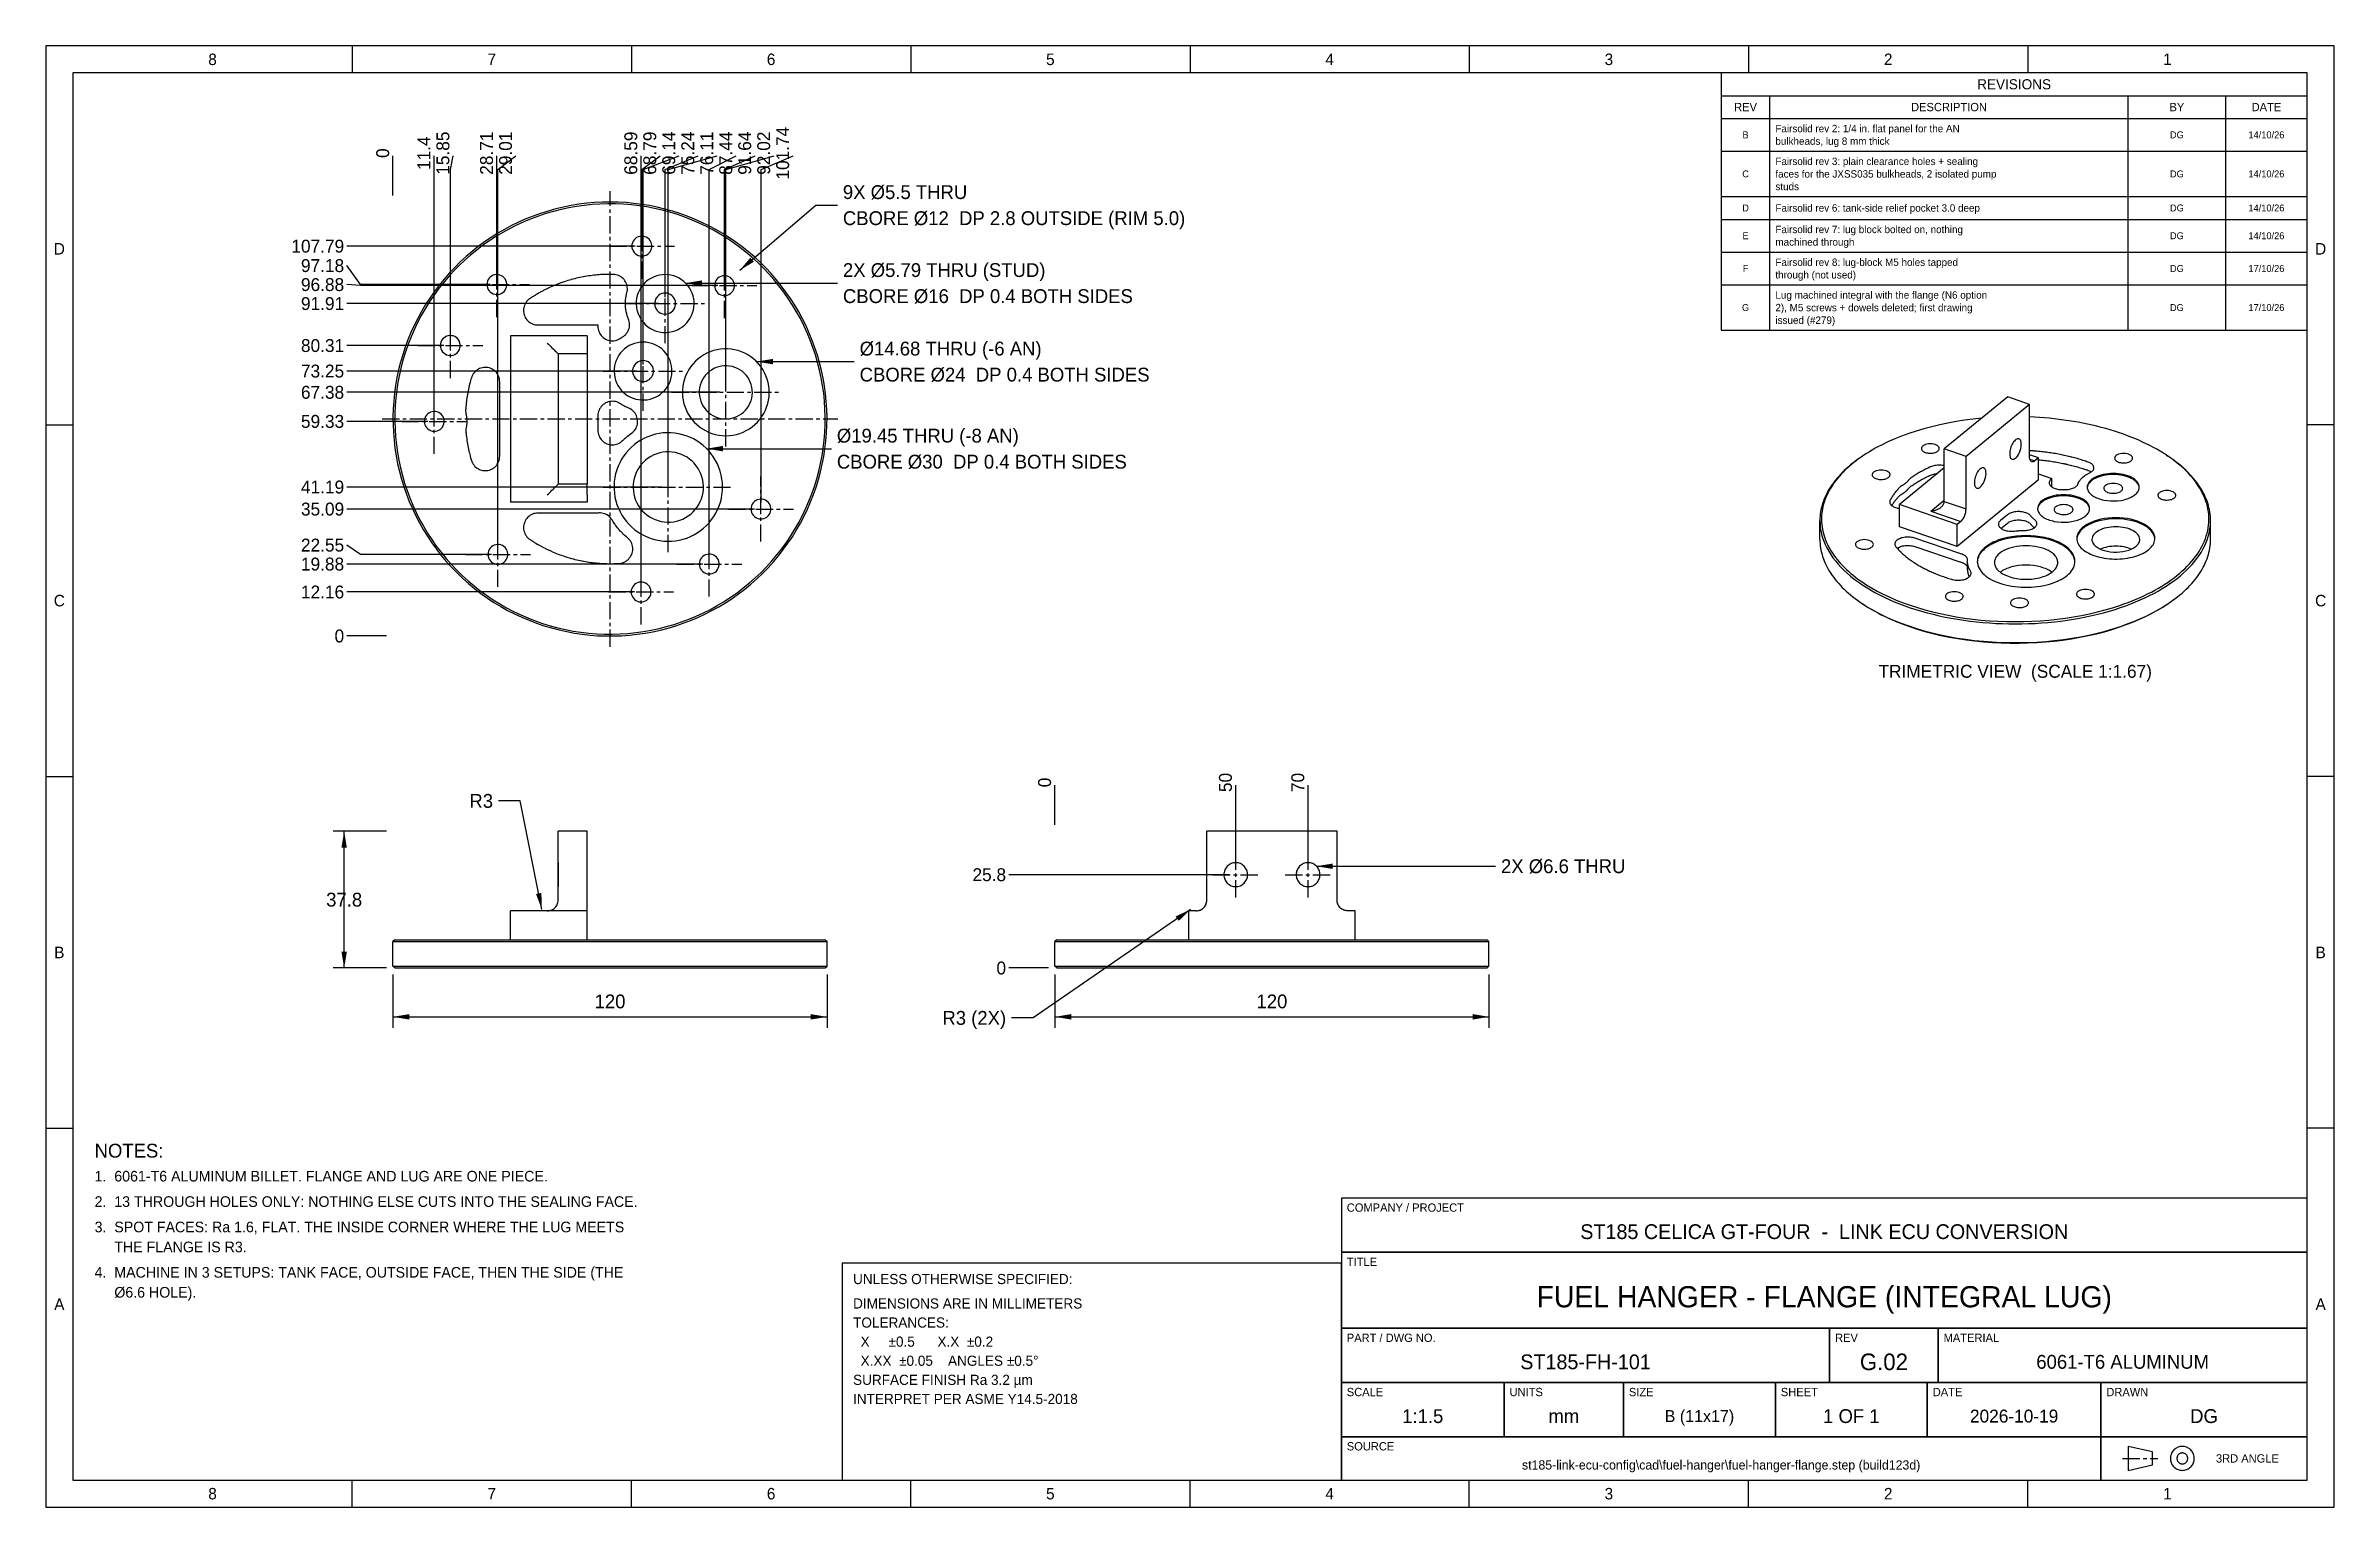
# Model space of a CAD drawing. Header units: millimetres. Extents: x 5 to 427, y 5 to 274.
import ezdxf
from ezdxf.enums import TextEntityAlignment as Align

# ---------------------------------------------------------------- set-up
doc = ezdxf.new("R2010")
doc.units = ezdxf.units.MM
doc.linetypes.add('CENTER', pattern=[5.08, 3.175, -0.635, 0.635, -0.635])
for name, color, linetype in [('BORDER', 7, 'CONTINUOUS'), ('CENTER', 1, 'CENTER'), ('DIM', 3, 'CONTINUOUS'), ('TANGENT', 7, 'CONTINUOUS'), ('TEXT', 7, 'Continuous'), ('THIN', 7, 'CONTINUOUS'), ('TITLE', 7, 'CONTINUOUS'), ('VISIBLE', 7, 'CONTINUOUS')]:
    doc.layers.add(name, color=color, linetype=linetype)

msp = doc.modelspace()

# ---------------------------------------------------------------- texts
at = {"layer": 'TEXT'}
for s, height, p in [('8', 2.12, (35.74, 271.9)), ('7', 2.12, (87.21, 271.9)), ('6', 2.12, (138.69, 271.9)), ('5', 2.12, (190.16, 271.9)), ('4', 2.12, (241.64, 271.9)), ('3', 2.12, (293.11, 271.9)), ('2', 2.12, (344.59, 271.9)), ('1', 2.12, (396.06, 271.9)), ('REVISIONS', 1.87, (367.8, 267.3)), ('REV', 1.53, (318.3, 263.1)), ('DESCRIPTION', 1.53, (355.8, 263.1)), ('BY', 1.53, (397.8, 263.1)), ('DATE', 1.53, (414.3, 263.1)), ('B', 1.27, (318.3, 257.98)), ('DG', 1.275, (397.8, 257.98)), ('14/10/26', 1.275, (414.3, 257.98)), ('C', 1.27, (318.3, 250.78)), ('DG', 1.275, (397.8, 250.78)), ('14/10/26', 1.275, (414.3, 250.78)), ('D', 1.27, (318.3, 244.5)), ('DG', 1.275, (397.8, 244.5)), ('14/10/26', 1.275, (414.3, 244.5)), ('D', 2.12, (7.5, 236.97)), ('E', 1.27, (318.3, 239.38)), ('DG', 1.275, (397.8, 239.38)), ('14/10/26', 1.275, (414.3, 239.38)), ('D', 2.12, (424.3, 236.97)), ('F', 1.27, (318.3, 233.34)), ('DG', 1.275, (397.8, 233.34)), ('17/10/26', 1.275, (414.3, 233.34)), ('G', 1.27, (318.3, 226.14)), ('DG', 1.275, (397.8, 226.14)), ('17/10/26', 1.275, (414.3, 226.14)), ('C', 2.12, (7.5, 172.12)), ('C', 2.12, (424.3, 172.12)), ('37.8', 2.55, (60, 117)), ('B', 2.12, (7.5, 107.27)), ('B', 2.12, (424.3, 107.27)), ('ST185 CELICA GT-FOUR  -  LINK ECU CONVERSION', 2.72, (332.8, 55.8)), ('A', 2.12, (7.5, 42.42)), ('FUEL HANGER - FLANGE (INTEGRAL LUG)', 3.91, (332.8, 43.8)), ('A', 2.12, (424.3, 42.42)), ('ST185-FH-101', 2.72, (288.8, 31.8)), ('G.02', 3.06, (343.8, 31.8)), ('6061-T6 ALUMINUM', 2.55, (387.8, 31.8)), ('1:1.5', 2.55, (258.8, 21.8)), ('mm', 2.55, (284.8, 21.8)), ('B (11x17)', 2.21, (309.8, 21.8)), ('1 OF 1', 2.55, (337.8, 21.8)), ('2026-10-19', 2.38, (367.8, 21.8)), ('DG', 2.55, (402.8, 21.8)), ('st185-link-ecu-config\\cad\\fuel-hanger\\fuel-hanger-flange.step (build123d)', 1.7, (313.8, 12.8)), ('3RD ANGLE', 1.53, (410.8, 14)), ('8', 2.12, (35.74, 7.5)), ('7', 2.12, (87.21, 7.5)), ('6', 2.12, (138.69, 7.5)), ('5', 2.12, (190.16, 7.5)), ('4', 2.12, (241.64, 7.5)), ('3', 2.12, (293.11, 7.5)), ('2', 2.12, (344.59, 7.5)), ('1', 2.12, (396.06, 7.5))]:
    msp.add_text(s, height=height, dxfattribs=at).set_placement(p, align=Align.MIDDLE_CENTER)
for s, p in [('11.4', (76.6, 254.6)), ('15.85', (80.1, 254.6)), ('28.71', (88.14, 254.6)), ('29.01', (91.64, 254.6)), ('68.59', (114.73, 254.6)), ('68.79', (118.23, 254.6)), ('69.14', (121.73, 254.6)), ('75.24', (125.23, 254.6)), ('76.11', (128.73, 254.6)), ('87.44', (132.23, 254.6)), ('91.64', (135.73, 254.6)), ('92.02', (139.23, 254.6)), ('101.74', (142.73, 254.6)), ('0', (69, 254.6)), ('0', (191, 138.6)), ('50', (224.33, 138.6)), ('70', (237.67, 138.6))]:
    msp.add_text(s, height=2.38, rotation=90, dxfattribs=at).set_placement(p, align=Align.BOTTOM_CENTER)
for s, height, p in [('bulkheads, lug 8 mm thick', 1.36, (323.8, 256.82)), ('Fairsolid rev 2: 1/4 in. flat panel for the AN', 1.36, (323.8, 259.14)), ('Fairsolid rev 3: plain clearance holes + sealing', 1.36, (323.8, 253.1)), ('faces for the JXSS035 bulkheads, 2 isolated pump', 1.36, (323.8, 250.78)), ('studs', 1.36, (323.8, 248.46)), ('9X %%c5.5 THRU', 2.55, (151.92, 247.42)), ('Fairsolid rev 6: tank-side relief pocket 3.0 deep', 1.36, (323.8, 244.5)), ('CBORE %%c12  DP 2.8 OUTSIDE (RIM 5.0)', 2.55, (151.92, 242.62)), ('Fairsolid rev 7: lug block bolted on, nothing', 1.36, (323.8, 240.54)), ('machined through', 1.36, (323.8, 238.22)), ('2X %%c5.79 THRU (STUD)', 2.55, (151.93, 233.05)), ('through (not used)', 1.36, (323.8, 232.18)), ('Fairsolid rev 8: lug-block M5 holes tapped', 1.36, (323.8, 234.5)), ('CBORE %%c16  DP 0.4 BOTH SIDES', 2.55, (151.93, 228.25)), ('Lug machined integral with the flange (N6 option', 1.36, (323.8, 228.46)), ('2), M5 screws + dowels deleted; first drawing', 1.36, (323.8, 226.14)), ('issued (#279)', 1.36, (323.8, 223.82)), ('%%c14.68 THRU (-6 AN)', 2.55, (155.01, 218.58)), ('CBORE %%c24  DP 0.4 BOTH SIDES', 2.55, (155.01, 213.78)), ('%%c19.45 THRU (-8 AN)', 2.55, (150.81, 202.53)), ('CBORE %%c30  DP 0.4 BOTH SIDES', 2.55, (150.81, 197.73)), ('2X %%c6.6 THRU', 2.55, (273.22, 123.16))]:
    msp.add_text(s, height=height, dxfattribs=at).set_placement(p, align=Align.MIDDLE_LEFT)
for s, height, p in [('107.79', 2.38, (60, 237.46)), ('97.18', 2.38, (60, 233.88)), ('96.88', 2.38, (60, 230.38)), ('91.91', 2.38, (60, 226.88)), ('80.31', 2.38, (60, 219.14)), ('73.25', 2.38, (60, 214.44)), ('67.38', 2.38, (60, 210.52)), ('59.33', 2.38, (60, 205.16)), ('41.19', 2.38, (60, 193.06)), ('35.09', 2.38, (60, 189)), ('22.55', 2.38, (60, 182.36)), ('19.88', 2.38, (60, 178.86)), ('12.16', 2.38, (60, 173.71)), ('0', 2.38, (60, 165.6)), ('R3', 2.55, (87.44, 135.2)), ('25.8', 2.38, (182, 121.6)), ('0', 2.38, (182, 104.4)), ('R3 (2X)', 2.55, (182.01, 95.2))]:
    msp.add_text(s, height=height, dxfattribs=at).set_placement(p, align=Align.MIDDLE_RIGHT)
msp.add_text('TRIMETRIC VIEW  (SCALE 1:1.67)', height=2.38, dxfattribs=at).set_placement((368, 160.28), align=Align.TOP_CENTER)
for p in [(109, 96.2), (231, 96.2)]:
    msp.add_text('120', height=2.55, dxfattribs=at).set_placement(p, align=Align.BOTTOM_CENTER)
for s, height, p in [('NOTES:', 2.55, (14, 72)), ('1.  6061-T6 ALUMINUM BILLET. FLANGE AND LUG ARE ONE PIECE.', 1.955, (14, 67)), ('2.  13 THROUGH HOLES ONLY: NOTHING ELSE CUTS INTO THE SEALING FACE.', 1.955, (14, 62.32)), ('COMPANY / PROJECT', 1.53, (244.8, 61)), ('3.  SPOT FACES: Ra 1.6, FLAT. THE INSIDE CORNER WHERE THE LUG MEETS', 1.955, (14, 57.64)), ('     THE FLANGE IS R3.', 1.955, (14, 53.96)), ('TITLE', 1.53, (244.8, 51)), ('4.  MACHINE IN 3 SETUPS: TANK FACE, OUTSIDE FACE, THEN THE SIDE (THE', 1.955, (14, 49.28)), ('UNLESS OTHERWISE SPECIFIED:', 1.87, (153.8, 48)), ('     %%c6.6 HOLE).', 1.955, (14, 45.6)), ('DIMENSIONS ARE IN MILLIMETERS', 1.87, (153.8, 43.5)), ('TOLERANCES:', 1.87, (153.8, 39.98)), ('  X     %%p0.5      X.X  %%p0.2', 1.87, (153.8, 36.46)), ('PART / DWG NO.', 1.53, (244.8, 37)), ('REV', 1.53, (334.8, 37)), ('MATERIAL', 1.53, (354.8, 37)), ('  X.XX  %%p0.05    ANGLES %%p0.5%%d', 1.87, (153.8, 32.94)), ('SURFACE FINISH Ra 3.2 µm', 1.87, (153.8, 29.42)), ('INTERPRET PER ASME Y14.5-2018', 1.87, (153.8, 25.9)), ('SCALE', 1.53, (244.8, 27)), ('UNITS', 1.53, (274.8, 27)), ('SIZE', 1.53, (296.8, 27)), ('SHEET', 1.53, (324.8, 27)), ('DATE', 1.53, (352.8, 27)), ('DRAWN', 1.53, (384.8, 27)), ('SOURCE', 1.53, (244.8, 17))]:
    msp.add_text(s, height=height, dxfattribs=at).set_placement(p, align=Align.TOP_LEFT)

# ---------------------------------------------------------------- linework, layer by layer
at = {"layer": 'BORDER'}
msp.add_lwpolyline([(10, 10), (421.8, 10), (421.8, 269.4), (10, 269.4)], close=True, dxfattribs=at)
at = {"layer": 'CENTER'}
for points in [[(109, 163.6), (109, 247.6)], [(114.86, 231.46), (114.86, 243.46)], [(88.14, 224.39), (88.14, 236.39)], [(108.86, 237.46), (120.86, 237.46)], [(119.16, 219.55), (119.16, 234.21)], [(130.09, 224.19), (130.09, 236.19)], [(82.14, 230.39), (94.14, 230.39)], [(124.09, 230.19), (136.09, 230.19)], [(79.57, 213.15), (79.57, 225.15)], [(111.83, 226.88), (126.49, 226.88)], [(115.09, 207.11), (115.09, 221.77)], [(130.35, 200.52), (130.35, 220.52)], [(73.57, 219.15), (85.57, 219.15)], [(76.6, 199.16), (76.6, 211.16)], [(107.76, 214.44), (122.43, 214.44)], [(120.35, 210.52), (140.35, 210.52)], [(67, 205.6), (151, 205.6)], [(70.6, 205.16), (82.6, 205.16)], [(119.74, 181.06), (119.74, 205.06)], [(136.82, 183), (136.82, 195)], [(107.74, 193.06), (131.74, 193.06)], [(88.34, 174.64), (88.34, 186.64)], [(130.82, 189), (142.82, 189)], [(127.3, 172.86), (127.3, 184.86)], [(82.34, 180.64), (94.34, 180.64)], [(114.73, 167.71), (114.73, 179.71)], [(121.3, 178.86), (133.3, 178.86)], [(108.73, 173.71), (120.73, 173.71)], [(224.33, 117.4), (224.33, 125.8)], [(237.67, 117.4), (237.67, 125.8)], [(220.13, 121.6), (228.53, 121.6)], [(233.47, 121.6), (241.87, 121.6)], [(387.8, 14), (394.3, 14)]]:
    msp.add_lwpolyline(points, dxfattribs=at)
at = {"layer": 'DIM'}
for points in [[(69, 246.8), (69, 251.6), (69, 254.1)], [(76.6, 206.36), (76.6, 251.6), (76.6, 254.1)], [(79.57, 220.35), (79.57, 251.6), (80.1, 254.1)], [(88.14, 231.59), (88.14, 251.6), (88.14, 254.1)], [(88.34, 181.84), (88.34, 251.6), (91.64, 254.1)], [(114.73, 174.91), (114.73, 251.6), (114.73, 254.1)], [(114.86, 238.66), (114.86, 251.6), (118.23, 254.1)], [(115.09, 215.64), (115.09, 251.6), (121.73, 254.1)], [(119.16, 228.08), (119.16, 251.6), (125.23, 254.1)], [(119.74, 194.26), (119.74, 251.6), (128.73, 254.1)], [(127.29, 180.06), (127.29, 251.6), (132.23, 254.1)], [(130.09, 231.39), (130.09, 251.6), (135.73, 254.1)], [(130.35, 211.72), (130.35, 251.6), (139.23, 254.1)], [(136.83, 190.2), (136.83, 251.6), (142.73, 254.1)], [(132.92, 233.02), (146.92, 245.02), (150.92, 245.02)], [(113.66, 237.46), (63, 237.46), (60.5, 237.46)], [(86.94, 230.39), (63, 230.39), (60.5, 233.88)], [(128.89, 230.19), (63, 230.19), (60.5, 230.38)], [(122.93, 230.65), (146.93, 230.65), (150.93, 230.65)], [(117.96, 226.88), (63, 226.88), (60.5, 226.88)], [(78.37, 219.14), (63, 219.14), (60.5, 219.14)], [(136.01, 216.18), (150.01, 216.18), (154.01, 216.18)], [(113.89, 214.44), (63, 214.44), (60.5, 214.44)], [(129.15, 210.52), (63, 210.52), (60.5, 210.52)], [(75.4, 205.16), (63, 205.16), (60.5, 205.16)], [(126.81, 200.13), (145.81, 200.13), (149.81, 200.13)], [(118.54, 193.06), (63, 193.06), (60.5, 193.06)], [(135.62, 189), (63, 189), (60.5, 189)], [(87.14, 180.64), (63, 180.64), (60.5, 182.36)], [(126.1, 178.86), (63, 178.86), (60.5, 178.86)], [(113.53, 173.71), (63, 173.71), (60.5, 173.71)], [(67.8, 165.6), (63, 165.6), (60.5, 165.6)], [(96.44, 115.2), (92.44, 135.2), (88.44, 135.2)], [(191, 130.8), (191, 135.6), (191, 138.1)], [(224.33, 122.8), (224.33, 135.6), (224.33, 138.1)], [(237.67, 122.8), (237.67, 135.6), (237.67, 138.1)], [(67.8, 129.6), (58, 129.6)], [(60, 104.4), (60, 129.6)], [(239.22, 123.16), (268.22, 123.16), (272.22, 123.16)], [(223.13, 121.6), (185, 121.6), (182.5, 121.6)], [(216.01, 115.2), (187.01, 95.2), (183.01, 95.2)], [(67.8, 104.4), (58, 104.4)], [(69, 103.2), (69, 93.4)], [(149, 103.2), (149, 93.4)], [(189.8, 104.4), (185, 104.4), (182.5, 104.4)], [(191, 103.2), (191, 93.4)], [(271, 103.2), (271, 93.4)], [(69, 95.4), (149, 95.4)], [(191, 95.4), (271, 95.4)]]:
    msp.add_lwpolyline(points, dxfattribs=at)
for points in [[(132.92, 233.02), (135.52, 234.59), (134.87, 235.35)], [(122.93, 230.65), (125.93, 230.15), (125.93, 231.15)], [(136.01, 216.18), (139.01, 215.68), (139.01, 216.68)], [(126.81, 200.13), (129.81, 199.63), (129.81, 200.63)], [(60, 129.6), (59.5, 126.6), (60.5, 126.6)], [(239.22, 123.16), (242.22, 122.66), (242.22, 123.66)], [(96.44, 115.2), (96.35, 118.24), (95.36, 118.04)], [(216.01, 115.2), (213.25, 113.91), (213.82, 113.08)], [(60, 104.4), (60.5, 107.4), (59.5, 107.4)], [(69, 95.4), (72, 94.9), (72, 95.9)], [(149, 95.4), (146, 95.9), (146, 94.9)], [(191, 95.4), (194, 94.9), (194, 95.9)], [(271, 95.4), (268, 95.9), (268, 94.9)]]:
    msp.add_solid(points, dxfattribs=at)
at = {"layer": 'TANGENT'}
for points in [[(370.7, 198.22), (371.63, 197.9)], [(352.42, 188.59), (354.91, 190.63)], [(354.91, 190.4), (358.94, 189.03)], [(352.42, 188.59), (357.97, 186.7)]]:
    msp.add_lwpolyline(points, dxfattribs=at)
at = {"layer": 'THIN'}
for points in [[(5, 5), (426.8, 5), (426.8, 274.4), (5, 274.4)], [(243.8, 52), (421.8, 52), (421.8, 62), (243.8, 62)], [(243.8, 38), (421.8, 38), (421.8, 52), (243.8, 52)], [(243.8, 28), (333.8, 28), (333.8, 38), (243.8, 38)], [(333.8, 28), (353.8, 28), (353.8, 38), (333.8, 38)], [(353.8, 28), (421.8, 28), (421.8, 38), (353.8, 38)], [(243.8, 18), (273.8, 18), (273.8, 28), (243.8, 28)], [(273.8, 18), (295.8, 18), (295.8, 28), (273.8, 28)], [(295.8, 18), (323.8, 18), (323.8, 28), (295.8, 28)], [(323.8, 18), (351.8, 18), (351.8, 28), (323.8, 28)], [(351.8, 18), (383.8, 18), (383.8, 28), (351.8, 28)], [(383.8, 18), (421.8, 18), (421.8, 28), (383.8, 28)], [(243.8, 10), (383.8, 10), (383.8, 18), (243.8, 18)], [(383.8, 10), (421.8, 10), (421.8, 18), (383.8, 18)], [(388.8, 11.8), (393.3, 12.8), (393.3, 15.2), (388.8, 16.2)]]:
    msp.add_lwpolyline(points, close=True, dxfattribs=at)
for points in [[(61.48, 274.4), (61.48, 269.4)], [(112.95, 274.4), (112.95, 269.4)], [(164.43, 274.4), (164.43, 269.4)], [(215.9, 274.4), (215.9, 269.4)], [(267.38, 274.4), (267.38, 269.4)], [(318.85, 274.4), (318.85, 269.4)], [(370.32, 274.4), (370.32, 269.4)], [(313.8, 265.2), (421.8, 265.2)], [(322.8, 221.96), (322.8, 265.2)], [(388.8, 221.96), (388.8, 265.2)], [(406.8, 221.96), (406.8, 265.2)], [(313.8, 261), (421.8, 261)], [(313.8, 254.96), (421.8, 254.96)], [(313.8, 246.6), (421.8, 246.6)], [(313.8, 242.4), (421.8, 242.4)], [(313.8, 236.36), (421.8, 236.36)], [(313.8, 230.32), (421.8, 230.32)], [(5, 204.55), (10, 204.55)], [(426.8, 204.55), (421.8, 204.55)], [(5, 139.7), (10, 139.7)], [(426.8, 139.7), (421.8, 139.7)], [(5, 74.85), (10, 74.85)], [(426.8, 74.85), (421.8, 74.85)], [(401, 14), (400.99, 14.19), (400.97, 14.38), (400.93, 14.57), (400.87, 14.75), (400.79, 14.93), (400.71, 15.1), (400.6, 15.26), (400.49, 15.41), (400.36, 15.56), (400.21, 15.69), (400.06, 15.8), (399.9, 15.91), (399.73, 15.99), (399.55, 16.07), (399.37, 16.13), (399.18, 16.17), (398.99, 16.19), (398.8, 16.2), (398.61, 16.19), (398.42, 16.17), (398.23, 16.13), (398.05, 16.07), (397.87, 15.99), (397.7, 15.91), (397.54, 15.8), (397.39, 15.69), (397.24, 15.56), (397.11, 15.41), (397, 15.26), (396.89, 15.1), (396.81, 14.93), (396.73, 14.75), (396.67, 14.57), (396.63, 14.38), (396.61, 14.19), (396.6, 14), (396.61, 13.81), (396.63, 13.62), (396.67, 13.43), (396.73, 13.25), (396.81, 13.07), (396.89, 12.9), (397, 12.74), (397.11, 12.59), (397.24, 12.44), (397.39, 12.31), (397.54, 12.2), (397.7, 12.09), (397.87, 12.01), (398.05, 11.93), (398.23, 11.87), (398.42, 11.83), (398.61, 11.81), (398.8, 11.8), (398.99, 11.81), (399.18, 11.83), (399.37, 11.87), (399.55, 11.93), (399.73, 12.01), (399.9, 12.09), (400.06, 12.2), (400.21, 12.31), (400.36, 12.44), (400.49, 12.59), (400.6, 12.74), (400.71, 12.9), (400.79, 13.07), (400.87, 13.25), (400.93, 13.43), (400.97, 13.62), (400.99, 13.81), (401, 14)], [(399.8, 14), (399.8, 14.09), (399.78, 14.17), (399.77, 14.26), (399.74, 14.34), (399.71, 14.42), (399.67, 14.5), (399.62, 14.57), (399.57, 14.64), (399.51, 14.71), (399.44, 14.77), (399.37, 14.82), (399.3, 14.87), (399.22, 14.91), (399.14, 14.94), (399.06, 14.97), (398.97, 14.98), (398.89, 15), (398.8, 15), (398.71, 15), (398.63, 14.98), (398.54, 14.97), (398.46, 14.94), (398.38, 14.91), (398.3, 14.87), (398.23, 14.82), (398.16, 14.77), (398.09, 14.71), (398.03, 14.64), (397.98, 14.57), (397.93, 14.5), (397.89, 14.42), (397.86, 14.34), (397.83, 14.26), (397.82, 14.17), (397.8, 14.09), (397.8, 14), (397.8, 13.91), (397.82, 13.83), (397.83, 13.74), (397.86, 13.66), (397.89, 13.58), (397.93, 13.5), (397.98, 13.43), (398.03, 13.36), (398.09, 13.29), (398.16, 13.23), (398.23, 13.18), (398.3, 13.13), (398.38, 13.09), (398.46, 13.06), (398.54, 13.03), (398.63, 13.02), (398.71, 13), (398.8, 13), (398.89, 13), (398.97, 13.02), (399.06, 13.03), (399.14, 13.06), (399.22, 13.09), (399.3, 13.13), (399.37, 13.18), (399.44, 13.23), (399.51, 13.29), (399.57, 13.36), (399.62, 13.43), (399.67, 13.5), (399.71, 13.58), (399.74, 13.66), (399.77, 13.74), (399.78, 13.83), (399.8, 13.91), (399.8, 14)], [(61.48, 5), (61.48, 10)], [(112.95, 5), (112.95, 10)], [(164.43, 5), (164.43, 10)], [(215.9, 5), (215.9, 10)], [(267.38, 5), (267.38, 10)], [(318.85, 5), (318.85, 10)], [(370.32, 5), (370.32, 10)]]:
    msp.add_lwpolyline(points, dxfattribs=at)
at = {"layer": 'TITLE'}
for points in [[(313.8, 221.96), (421.8, 221.96), (421.8, 269.4), (313.8, 269.4)], [(243.8, 10), (421.8, 10), (421.8, 62), (243.8, 62)], [(151.8, 10), (243.8, 10), (243.8, 50), (151.8, 50)]]:
    msp.add_lwpolyline(points, close=True, dxfattribs=at)
at = {"layer": 'VISIBLE'}
for points in [[(145.39, 189), (145.97, 190.33), (146.5, 191.68), (146.98, 193.05), (147.41, 194.44), (147.79, 195.84), (148.12, 197.26), (148.4, 198.68), (148.62, 200.12), (148.8, 201.56), (148.92, 203.01), (148.98, 204.46), (149, 205.91), (148.96, 207.36), (148.87, 208.81), (148.73, 210.26), (148.53, 211.7), (148.28, 213.13), (147.98, 214.55), (147.63, 215.96), (147.23, 217.36), (146.78, 218.74), (146.28, 220.1), (145.73, 221.45), (145.13, 222.77), (144.48, 224.07), (143.78, 225.35), (143.04, 226.6), (142.26, 227.82), (141.43, 229.01), (140.56, 230.17), (139.65, 231.3), (138.69, 232.4), (137.7, 233.46), (136.67, 234.48), (135.6, 235.47), (134.5, 236.41), (133.36, 237.32), (132.2, 238.18), (131, 239), (129.77, 239.78), (128.52, 240.51), (127.23, 241.2), (125.93, 241.84), (124.6, 242.43), (123.25, 242.97), (121.89, 243.46), (120.51, 243.91), (119.11, 244.3), (117.69, 244.64), (116.27, 244.93), (114.84, 245.17), (113.4, 245.35), (111.95, 245.49), (110.5, 245.57), (109.05, 245.6), (107.6, 245.57), (106.14, 245.5), (104.7, 245.37), (103.26, 245.18), (101.82, 244.95), (100.4, 244.66), (98.99, 244.32), (97.59, 243.93), (96.2, 243.49), (94.83, 243), (93.49, 242.47), (92.16, 241.88), (90.85, 241.24), (89.57, 240.56), (88.31, 239.83), (87.08, 239.06), (85.88, 238.24), (84.71, 237.38), (83.57, 236.48), (82.47, 235.53), (81.4, 234.55), (80.37, 233.53), (79.37, 232.47), (78.41, 231.38), (77.5, 230.25), (76.62, 229.09), (75.79, 227.9), (75.01, 226.68), (74.26, 225.43), (73.56, 224.15), (72.91, 222.86), (72.31, 221.53), (71.76, 220.19), (71.25, 218.83), (70.8, 217.45), (70.39, 216.05), (70.04, 214.65), (69.73, 213.23), (69.48, 211.79), (69.28, 210.36), (69.14, 208.91), (69.04, 207.46), (69, 206.01), (69.01, 204.56), (69.08, 203.1), (69.19, 201.66), (69.36, 200.21), (69.59, 198.78), (69.86, 197.35), (70.18, 195.94), (70.56, 194.53), (70.99, 193.14), (71.46, 191.77), (71.99, 190.42), (72.57, 189.08), (73.19, 187.77), (73.86, 186.48), (74.58, 185.22), (75.34, 183.98), (76.15, 182.78), (77, 181.6), (77.89, 180.45), (78.82, 179.34), (79.8, 178.26), (80.81, 177.22), (81.86, 176.21), (82.94, 175.25), (84.06, 174.32), (85.21, 173.44), (86.4, 172.59), (87.61, 171.8), (88.85, 171.04), (90.12, 170.33), (91.41, 169.67), (92.73, 169.06), (94.07, 168.49), (95.43, 167.97), (96.8, 167.5), (98.19, 167.08), (99.6, 166.72), (101.02, 166.4), (102.44, 166.14), (103.88, 165.93), (105.32, 165.77), (106.77, 165.66), (108.22, 165.6), (109.68, 165.6), (111.13, 165.65), (112.58, 165.76), (114.02, 165.91), (115.46, 166.12), (116.89, 166.38), (118.31, 166.7), (119.71, 167.06), (121.11, 167.47), (122.48, 167.94), (123.84, 168.45), (125.18, 169.02), (126.5, 169.63), (127.79, 170.29), (129.06, 170.99), (130.31, 171.74), (131.52, 172.54), (132.71, 173.38), (133.86, 174.26), (134.98, 175.18), (136.07, 176.15), (137.12, 177.15), (138.14, 178.19), (139.11, 179.27), (140.05, 180.38), (140.94, 181.52), (141.8, 182.7), (142.61, 183.9), (143.37, 185.14), (144.09, 186.4), (144.77, 187.69), (145.39, 189)], [(145.09, 189.14), (145.67, 190.46), (146.19, 191.81), (146.67, 193.18), (147.1, 194.57), (147.48, 195.96), (147.8, 197.38), (148.08, 198.8), (148.3, 200.23), (148.47, 201.67), (148.59, 203.11), (148.65, 204.56), (148.66, 206.01), (148.62, 207.46), (148.53, 208.9), (148.38, 210.35), (148.18, 211.78), (147.93, 213.21), (147.63, 214.62), (147.27, 216.03), (146.86, 217.42), (146.41, 218.79), (145.9, 220.15), (145.34, 221.49), (144.74, 222.81), (144.09, 224.1), (143.39, 225.37), (142.64, 226.61), (141.85, 227.83), (141.02, 229.01), (140.14, 230.17), (139.22, 231.29), (138.27, 232.37), (137.27, 233.42), (136.23, 234.44), (135.16, 235.41), (134.05, 236.35), (132.91, 237.24), (131.74, 238.1), (130.54, 238.91), (129.31, 239.67), (128.05, 240.39), (126.77, 241.06), (125.46, 241.69), (124.13, 242.26), (122.78, 242.79), (121.42, 243.27), (120.03, 243.7), (118.63, 244.08), (117.22, 244.4), (115.8, 244.68), (114.37, 244.9), (112.93, 245.07), (111.48, 245.19), (110.04, 245.25), (108.59, 245.26), (107.14, 245.22), (105.69, 245.13), (104.25, 244.98), (102.82, 244.78), (101.39, 244.53), (99.97, 244.22), (98.57, 243.87), (97.18, 243.46), (95.8, 243), (94.44, 242.5), (93.11, 241.94), (91.79, 241.34), (90.5, 240.68), (89.23, 239.98), (87.98, 239.24), (86.77, 238.45), (85.58, 237.62), (84.43, 236.74), (83.31, 235.82), (82.22, 234.86), (81.17, 233.87), (80.16, 232.83), (79.18, 231.76), (78.25, 230.65), (77.35, 229.51), (76.5, 228.34), (75.69, 227.14), (74.93, 225.91), (74.21, 224.65), (73.54, 223.37), (72.91, 222.06), (72.33, 220.73), (71.8, 219.38), (71.33, 218.01), (70.9, 216.63), (70.52, 215.23), (70.19, 213.82), (69.92, 212.4), (69.7, 210.96), (69.53, 209.52), (69.41, 208.08), (69.35, 206.63), (69.34, 205.18), (69.38, 203.74), (69.47, 202.29), (69.62, 200.85), (69.82, 199.41), (70.07, 197.99), (70.37, 196.57), (70.73, 195.17), (71.14, 193.77), (71.59, 192.4), (72.1, 191.04), (72.66, 189.7), (73.26, 188.39), (73.91, 187.09), (74.61, 185.82), (75.36, 184.58), (76.15, 183.37), (76.98, 182.18), (77.86, 181.03), (78.78, 179.91), (79.73, 178.82), (80.73, 177.77), (81.77, 176.76), (82.84, 175.78), (83.94, 174.85), (85.08, 173.95), (86.26, 173.1), (87.46, 172.29), (88.69, 171.52), (89.95, 170.81), (91.23, 170.13), (92.54, 169.51), (93.87, 168.93), (95.22, 168.4), (96.58, 167.92), (97.97, 167.5), (99.37, 167.12), (100.78, 166.79), (102.2, 166.52), (103.63, 166.3), (105.07, 166.13), (106.52, 166.01), (107.96, 165.94), (109.41, 165.93), (110.86, 165.97), (112.31, 166.07), (113.75, 166.22), (115.18, 166.42), (116.61, 166.67), (118.03, 166.97), (119.43, 167.33), (120.82, 167.73), (122.2, 168.19), (123.55, 168.7), (124.89, 169.25), (126.21, 169.86), (127.5, 170.51), (128.77, 171.21), (130.01, 171.95), (131.23, 172.74), (132.41, 173.58), (133.57, 174.46), (134.69, 175.37), (135.78, 176.33), (136.83, 177.33), (137.84, 178.36), (138.82, 179.44), (139.75, 180.54), (140.65, 181.68), (141.5, 182.85), (142.31, 184.06), (143.07, 185.29), (143.79, 186.54), (144.46, 187.83), (145.09, 189.14)], [(116.53, 236.7), (116.63, 236.99), (116.69, 237.3), (116.69, 237.61), (116.64, 237.92), (116.53, 238.21), (116.38, 238.48), (116.19, 238.73), (115.95, 238.93), (115.69, 239.1), (115.4, 239.21), (115.1, 239.28), (114.79, 239.29), (114.48, 239.26), (114.18, 239.17), (113.9, 239.03), (113.65, 238.84), (113.44, 238.62), (113.26, 238.36), (113.13, 238.08), (113.05, 237.78), (113.03, 237.47), (113.05, 237.16), (113.13, 236.86), (113.26, 236.57), (113.43, 236.32), (113.64, 236.09), (113.89, 235.9), (114.17, 235.76), (114.47, 235.67), (114.78, 235.63), (115.09, 235.64), (115.39, 235.71), (115.68, 235.82), (115.94, 235.99), (116.18, 236.19), (116.37, 236.43), (116.53, 236.7)], [(89.81, 229.63), (89.91, 229.92), (89.96, 230.23), (89.97, 230.54), (89.91, 230.84), (89.81, 231.14), (89.66, 231.41), (89.47, 231.65), (89.23, 231.86), (88.97, 232.02), (88.68, 232.14), (88.38, 232.21), (88.07, 232.22), (87.76, 232.18), (87.46, 232.09), (87.18, 231.95), (86.93, 231.77), (86.72, 231.54), (86.54, 231.29), (86.41, 231), (86.33, 230.7), (86.31, 230.39), (86.33, 230.08), (86.41, 229.78), (86.54, 229.5), (86.71, 229.24), (86.92, 229.02), (87.17, 228.83), (87.45, 228.69), (87.75, 228.6), (88.05, 228.56), (88.37, 228.57), (88.67, 228.63), (88.96, 228.75), (89.22, 228.91), (89.46, 229.11), (89.65, 229.36), (89.81, 229.63)], [(105.35, 232.01), (105.06, 231.97)], [(105.39, 232.02), (105.35, 232.01)], [(105.68, 232.06), (105.39, 232.02)], [(105.71, 232.06), (105.68, 232.06)], [(106, 232.09), (105.71, 232.06)], [(106.04, 232.1), (106, 232.09)], [(106.33, 232.13), (106.04, 232.1)], [(106.36, 232.13), (106.33, 232.13)], [(106.65, 232.16), (106.36, 232.13)], [(106.69, 232.16), (106.65, 232.16)], [(106.98, 232.19), (106.69, 232.16)], [(107.01, 232.19), (106.98, 232.19)], [(107.31, 232.21), (107.01, 232.19)], [(107.34, 232.21), (107.31, 232.21)], [(107.63, 232.23), (107.34, 232.21)], [(107.67, 232.23), (107.63, 232.23)], [(107.96, 232.24), (107.67, 232.23)], [(107.99, 232.24), (107.96, 232.24)], [(108.29, 232.25), (107.99, 232.24)], [(108.32, 232.26), (108.29, 232.25)], [(108.61, 232.26), (108.32, 232.26)], [(108.65, 232.26), (108.61, 232.26)], [(108.94, 232.26), (108.65, 232.26)], [(108.97, 232.26), (108.94, 232.26)], [(109.27, 232.26), (108.97, 232.26)], [(109.3, 232.26), (109.27, 232.26)], [(109.58, 232.26), (109.3, 232.26)], [(109.84, 232.24), (109.58, 232.26)], [(110.09, 232.2), (109.84, 232.24)], [(110.34, 232.13), (110.09, 232.2)], [(110.58, 232.05), (110.34, 232.13)], [(110.81, 231.94), (110.58, 232.05)], [(124.01, 224.67), (124.21, 225.16), (124.36, 225.67), (124.45, 226.19), (124.49, 226.72), (124.48, 227.26), (124.42, 227.78), (124.3, 228.3), (124.13, 228.81), (123.92, 229.29), (123.65, 229.75), (123.34, 230.19), (122.99, 230.59), (122.61, 230.95), (122.18, 231.27), (121.73, 231.55), (121.25, 231.79), (120.75, 231.97), (120.24, 232.1), (119.71, 232.18), (119.18, 232.21), (118.65, 232.19), (118.13, 232.11), (117.61, 231.98), (117.11, 231.8), (116.63, 231.57), (116.18, 231.3), (115.75, 230.98), (115.36, 230.62), (115.01, 230.22), (114.69, 229.79), (114.43, 229.33), (114.2, 228.85), (114.03, 228.34), (113.91, 227.83), (113.84, 227.3), (113.83, 226.77), (113.87, 226.24), (113.96, 225.71), (114.1, 225.2), (114.29, 224.71), (114.53, 224.23), (114.82, 223.78), (115.15, 223.37), (115.52, 222.98), (115.92, 222.64), (116.36, 222.34), (116.83, 222.08), (117.32, 221.87), (117.82, 221.72), (118.35, 221.61), (118.87, 221.55), (119.41, 221.55), (119.93, 221.6), (120.46, 221.71), (120.97, 221.86), (121.46, 222.06), (121.92, 222.32), (122.36, 222.61), (122.77, 222.95), (123.15, 223.33), (123.48, 223.75), (123.77, 224.19), (124.01, 224.67)], [(131.76, 229.43), (131.87, 229.72), (131.92, 230.03), (131.92, 230.34), (131.87, 230.65), (131.77, 230.94), (131.62, 231.21), (131.42, 231.45), (131.19, 231.66), (130.92, 231.82), (130.64, 231.94), (130.33, 232.01), (130.02, 232.02), (129.71, 231.98), (129.42, 231.89), (129.14, 231.75), (128.89, 231.57), (128.67, 231.35), (128.5, 231.09), (128.37, 230.81), (128.29, 230.51), (128.26, 230.2), (128.29, 229.89), (128.36, 229.59), (128.49, 229.3), (128.66, 229.04), (128.88, 228.82), (129.13, 228.63), (129.4, 228.49), (129.7, 228.4), (130.01, 228.36), (130.32, 228.37), (130.62, 228.44), (130.91, 228.55), (131.18, 228.71), (131.41, 228.92), (131.61, 229.16), (131.76, 229.43)], [(94.26, 227.82), (94.05, 227.67)], [(94.41, 227.92), (94.26, 227.82)], [(94.44, 227.94), (94.41, 227.92)], [(94.68, 228.1), (94.44, 227.94)], [(94.71, 228.11), (94.68, 228.1)], [(94.96, 228.27), (94.71, 228.11)], [(94.99, 228.29), (94.96, 228.27)], [(95.24, 228.44), (94.99, 228.29)], [(95.27, 228.46), (95.24, 228.44)], [(95.52, 228.61), (95.27, 228.46)], [(95.55, 228.62), (95.52, 228.61)], [(95.81, 228.77), (95.55, 228.62)], [(95.83, 228.79), (95.81, 228.77)], [(96.09, 228.93), (95.83, 228.79)], [(96.12, 228.95), (96.09, 228.93)], [(96.38, 229.09), (96.12, 228.95)], [(96.41, 229.1), (96.38, 229.09)], [(96.67, 229.24), (96.41, 229.1)], [(96.7, 229.26), (96.67, 229.24)], [(96.96, 229.39), (96.7, 229.26)], [(96.99, 229.41), (96.96, 229.39)], [(97.25, 229.54), (96.99, 229.41)], [(97.28, 229.55), (97.25, 229.54)], [(97.55, 229.68), (97.28, 229.55)], [(97.58, 229.69), (97.55, 229.68)], [(97.84, 229.82), (97.58, 229.69)], [(97.87, 229.83), (97.84, 229.82)], [(98.14, 229.95), (97.87, 229.83)], [(98.17, 229.97), (98.14, 229.95)], [(98.44, 230.08), (98.17, 229.97)], [(98.47, 230.1), (98.44, 230.08)], [(98.74, 230.21), (98.47, 230.1)], [(98.77, 230.22), (98.74, 230.21)], [(99.04, 230.34), (98.77, 230.22)], [(99.07, 230.35), (99.04, 230.34)], [(99.35, 230.46), (99.07, 230.35)], [(99.38, 230.47), (99.35, 230.46)], [(99.65, 230.57), (99.38, 230.47)], [(99.68, 230.58), (99.65, 230.57)], [(99.96, 230.69), (99.68, 230.58)], [(99.99, 230.7), (99.96, 230.69)], [(100.27, 230.79), (99.99, 230.7)], [(100.3, 230.81), (100.27, 230.79)], [(100.58, 230.9), (100.3, 230.81)], [(100.61, 230.91), (100.58, 230.9)], [(100.89, 231), (100.61, 230.91)], [(100.92, 231.01), (100.89, 231)], [(101.2, 231.1), (100.92, 231.01)], [(101.23, 231.11), (101.2, 231.1)], [(101.52, 231.19), (101.23, 231.11)], [(101.55, 231.2), (101.52, 231.19)], [(101.83, 231.28), (101.55, 231.2)], [(101.86, 231.29), (101.83, 231.28)], [(102.15, 231.37), (101.86, 231.29)], [(102.18, 231.38), (102.15, 231.37)], [(102.46, 231.45), (102.18, 231.38)], [(102.5, 231.46), (102.46, 231.45)], [(102.78, 231.53), (102.5, 231.46)], [(102.81, 231.54), (102.78, 231.53)], [(103.1, 231.6), (102.81, 231.54)], [(103.13, 231.61), (103.1, 231.6)], [(103.42, 231.67), (103.13, 231.61)], [(103.45, 231.68), (103.42, 231.67)], [(103.74, 231.74), (103.45, 231.68)], [(103.77, 231.75), (103.74, 231.74)], [(104.06, 231.8), (103.77, 231.75)], [(104.09, 231.81), (104.06, 231.8)], [(104.38, 231.86), (104.09, 231.81)], [(104.42, 231.87), (104.38, 231.86)], [(104.71, 231.92), (104.42, 231.87)], [(104.74, 231.92), (104.71, 231.92)], [(105.03, 231.97), (104.74, 231.92)], [(105.06, 231.97), (105.03, 231.97)], [(111.03, 231.8), (110.81, 231.94)], [(111.23, 231.65), (111.03, 231.8)], [(111.42, 231.48), (111.23, 231.65)], [(111.59, 231.29), (111.42, 231.48)], [(111.75, 231.09), (111.59, 231.29)], [(111.88, 230.87), (111.75, 231.09)], [(111.87, 227.69), (111.89, 227.84)], [(111.99, 230.64), (111.88, 230.87)], [(111.89, 227.84), (111.9, 227.87)], [(111.9, 227.87), (111.92, 228.02)], [(111.92, 228.05), (111.95, 228.19)], [(111.92, 228.02), (111.92, 228.05)], [(111.95, 228.23), (111.98, 228.37)], [(111.95, 228.19), (111.95, 228.23)], [(111.98, 228.37), (111.99, 228.4)], [(112.08, 230.4), (111.99, 230.64)], [(111.99, 228.4), (112.02, 228.55)], [(112.02, 228.55), (112.03, 228.58)], [(112.03, 228.58), (112.06, 228.72)], [(112.06, 228.72), (112.07, 228.75)], [(112.07, 228.75), (112.11, 228.88)], [(112.14, 230.15), (112.08, 230.4)], [(112.11, 228.88), (112.16, 229.13)], [(112.19, 229.9), (112.14, 230.15)], [(112.16, 229.13), (112.2, 229.39)], [(112.2, 229.64), (112.19, 229.9)], [(112.2, 229.39), (112.2, 229.64)], [(120.92, 226.08), (121.03, 226.38), (121.08, 226.69), (121.09, 227.01), (121.04, 227.33), (120.94, 227.63), (120.79, 227.91), (120.6, 228.17), (120.37, 228.38), (120.11, 228.56), (119.81, 228.7), (119.51, 228.78), (119.19, 228.81), (118.87, 228.79), (118.56, 228.71), (118.27, 228.59), (118, 228.42), (117.76, 228.21), (117.56, 227.96), (117.41, 227.68), (117.3, 227.38), (117.24, 227.07), (117.24, 226.75), (117.28, 226.43), (117.38, 226.13), (117.53, 225.85), (117.72, 225.59), (117.95, 225.37), (118.22, 225.19), (118.51, 225.06), (118.82, 224.98), (119.13, 224.95), (119.45, 224.97), (119.76, 225.04), (120.06, 225.17), (120.32, 225.34), (120.56, 225.55), (120.76, 225.8), (120.92, 226.08)], [(93.08, 225.87), (93.07, 225.6)], [(93.07, 225.6), (93.08, 225.34)], [(93.12, 226.13), (93.08, 225.87)], [(93.08, 225.34), (93.12, 225.08)], [(93.18, 226.38), (93.12, 226.13)], [(93.12, 225.08), (93.18, 224.83)], [(93.27, 226.63), (93.18, 226.38)], [(93.18, 224.83), (93.27, 224.58)], [(93.39, 226.86), (93.27, 226.63)], [(93.27, 224.58), (93.38, 224.34)], [(93.38, 224.34), (93.51, 224.12)], [(93.52, 227.09), (93.39, 226.86)], [(93.51, 224.12), (93.67, 223.91)], [(93.68, 227.3), (93.52, 227.09)], [(93.67, 223.91), (93.85, 223.71)], [(93.86, 227.49), (93.68, 227.3)], [(93.85, 223.71), (94.04, 223.54)], [(94.05, 227.67), (93.86, 227.49)], [(111.83, 227.15), (111.84, 227.3)], [(111.83, 227.12), (111.83, 227.15)], [(111.83, 226.97), (111.83, 227.12)], [(111.83, 226.94), (111.83, 226.97)], [(111.83, 226.79), (111.83, 226.94)], [(111.83, 226.76), (111.83, 226.79)], [(111.83, 226.61), (111.83, 226.76)], [(111.83, 226.58), (111.83, 226.61)], [(111.84, 226.43), (111.83, 226.58)], [(111.84, 227.33), (111.85, 227.48)], [(111.84, 227.3), (111.84, 227.33)], [(111.84, 226.4), (111.84, 226.43)], [(111.86, 226.25), (111.84, 226.4)], [(111.85, 227.48), (111.86, 227.51)], [(111.86, 227.51), (111.87, 227.66)], [(111.86, 226.22), (111.86, 226.25)], [(111.87, 226.08), (111.86, 226.22)], [(111.87, 227.66), (111.87, 227.69)], [(111.88, 226.04), (111.87, 226.08)], [(111.89, 225.9), (111.88, 226.04)], [(111.9, 225.86), (111.89, 225.9)], [(111.92, 225.72), (111.9, 225.86)], [(111.93, 225.69), (111.92, 225.72)], [(111.95, 225.54), (111.93, 225.69)], [(111.96, 225.51), (111.95, 225.54)], [(111.99, 225.37), (111.96, 225.51)], [(111.99, 225.33), (111.99, 225.37)], [(112.03, 225.19), (111.99, 225.33)], [(112.03, 225.16), (112.03, 225.19)], [(112.07, 225.01), (112.03, 225.16)], [(112.08, 224.98), (112.07, 225.01)], [(112.12, 224.84), (112.08, 224.98)], [(112.13, 224.81), (112.12, 224.84)], [(112.17, 224.67), (112.13, 224.81)], [(112.18, 224.64), (112.17, 224.67)], [(112.23, 224.5), (112.18, 224.64)], [(112.24, 224.47), (112.23, 224.5)], [(112.29, 224.33), (112.24, 224.47)], [(112.3, 224.3), (112.29, 224.33)], [(112.35, 224.16), (112.3, 224.3)], [(112.36, 224.13), (112.35, 224.16)], [(112.4, 224.03), (112.36, 224.13)], [(112.49, 223.8), (112.4, 224.03)], [(112.55, 223.55), (112.49, 223.8)], [(81.24, 218.39), (81.34, 218.68), (81.39, 218.98), (81.4, 219.3), (81.34, 219.6), (81.24, 219.9), (81.09, 220.17), (80.9, 220.41), (80.66, 220.62), (80.4, 220.78), (80.11, 220.9), (79.81, 220.96), (79.5, 220.98), (79.19, 220.94), (78.89, 220.85), (78.61, 220.71), (78.36, 220.53), (78.15, 220.3), (77.97, 220.05), (77.84, 219.76), (77.76, 219.46), (77.74, 219.15), (77.76, 218.84), (77.84, 218.54), (77.97, 218.26), (78.14, 218), (78.35, 217.77), (78.6, 217.59), (78.88, 217.45), (79.18, 217.36), (79.48, 217.31), (79.8, 217.33), (80.1, 217.39), (80.39, 217.51), (80.65, 217.67), (80.89, 217.87), (81.08, 218.11), (81.24, 218.39)], [(104.77, 220.93), (90.67, 220.93)], [(90.67, 220.93), (90.67, 190.26)], [(94.04, 223.54), (94.25, 223.38)], [(94.25, 223.38), (94.47, 223.25)], [(94.47, 223.25), (94.71, 223.13)], [(94.71, 223.13), (94.96, 223.05)], [(94.96, 223.05), (95.21, 222.98)], [(95.21, 222.98), (95.47, 222.94)], [(95.47, 222.94), (95.73, 222.93)], [(95.73, 222.93), (106.7, 222.93)], [(97.43, 219.6), (97.66, 219.37), (97.88, 219.15), (98.09, 218.94), (98.3, 218.73), (98.5, 218.53), (98.68, 218.35), (98.85, 218.18), (99, 218.03), (99.13, 217.9), (99.23, 217.8), (99.32, 217.71), (99.38, 217.65), (99.42, 217.61), (99.43, 217.6)], [(104.77, 220.93), (104.77, 219.6)], [(104.77, 219.6), (104.77, 219.37), (104.77, 219.15), (104.77, 218.94), (104.77, 218.73), (104.77, 218.53), (104.77, 218.35), (104.77, 218.18), (104.77, 218.03), (104.77, 217.9), (104.77, 217.8), (104.77, 217.71), (104.77, 217.65), (104.77, 217.61), (104.77, 217.6)], [(106.7, 222.93), (106.76, 222.93)], [(106.76, 222.93), (106.77, 222.87)], [(106.77, 222.87), (106.77, 222.68)], [(106.77, 222.68), (106.78, 222.42)], [(106.78, 222.42), (106.82, 222.16)], [(106.82, 222.16), (106.88, 221.9)], [(106.88, 221.9), (106.97, 221.66)], [(106.97, 221.66), (107.09, 221.42)], [(107.09, 221.42), (107.22, 221.19)], [(107.22, 221.19), (107.38, 220.98)], [(107.38, 220.98), (107.56, 220.79)], [(107.56, 220.79), (107.75, 220.61)], [(107.75, 220.61), (107.97, 220.46)], [(107.97, 220.46), (108.19, 220.32)], [(108.19, 220.32), (108.43, 220.21)], [(108.43, 220.21), (108.68, 220.13)], [(108.68, 220.13), (108.94, 220.06)], [(108.94, 220.06), (109.2, 220.03)], [(109.2, 220.03), (109.46, 220.02)], [(109.46, 220.02), (109.72, 220.03)], [(109.72, 220.03), (109.98, 220.07)], [(119.94, 212.23), (120.14, 212.72), (120.29, 213.23), (120.38, 213.75), (120.42, 214.28), (120.41, 214.82), (120.35, 215.34), (120.23, 215.86), (120.06, 216.37), (119.85, 216.85), (119.58, 217.31), (119.28, 217.75), (118.93, 218.15), (118.54, 218.51), (118.11, 218.83), (117.66, 219.11), (117.18, 219.35), (116.68, 219.53), (116.17, 219.66), (115.64, 219.74), (115.11, 219.77), (114.58, 219.75), (114.06, 219.67), (113.54, 219.54), (113.04, 219.36), (112.56, 219.13), (112.11, 218.86), (111.68, 218.54), (111.29, 218.18), (110.94, 217.78), (110.62, 217.35), (110.36, 216.89), (110.14, 216.41), (109.96, 215.9), (109.84, 215.39), (109.78, 214.86), (109.76, 214.33), (109.8, 213.8), (109.89, 213.27), (110.03, 212.76), (110.22, 212.27), (110.46, 211.79), (110.75, 211.34), (111.08, 210.93), (111.45, 210.54), (111.85, 210.2), (112.29, 209.9), (112.76, 209.64), (113.25, 209.44), (113.75, 209.28), (114.28, 209.17), (114.8, 209.11), (115.34, 209.11), (115.87, 209.16), (116.39, 209.27), (116.9, 209.42), (117.39, 209.62), (117.85, 209.88), (118.29, 210.17), (118.7, 210.52), (119.08, 210.89), (119.41, 211.31), (119.7, 211.75), (119.94, 212.23)], [(109.98, 220.07), (110.24, 220.14)], [(110.24, 220.14), (110.48, 220.23)], [(110.48, 220.23), (110.72, 220.35)], [(110.72, 220.35), (110.94, 220.49)], [(110.94, 220.49), (110.95, 220.49)], [(110.95, 220.49), (111.07, 220.57)], [(111.07, 220.57), (111.1, 220.59)], [(111.1, 220.59), (111.22, 220.67)], [(111.22, 220.67), (111.25, 220.69)], [(111.25, 220.69), (111.32, 220.72)], [(111.32, 220.72), (111.53, 220.87)], [(111.53, 220.87), (111.72, 221.03)], [(111.72, 221.03), (111.9, 221.2)], [(111.9, 221.2), (112.06, 221.4)], [(112.06, 221.4), (112.21, 221.61)], [(112.21, 221.61), (112.33, 221.83)], [(112.33, 221.83), (112.43, 222.06)], [(112.43, 222.06), (112.51, 222.3)], [(112.51, 222.3), (112.57, 222.55)], [(112.59, 223.3), (112.55, 223.55)], [(112.57, 222.55), (112.6, 222.8)], [(112.61, 223.05), (112.59, 223.3)], [(112.6, 222.8), (112.61, 223.05)], [(104.77, 217.6), (99.43, 217.6)], [(99.43, 217.6), (99.43, 193.6)], [(104.77, 217.6), (104.77, 193.6)], [(116.85, 213.64), (116.96, 213.94), (117.01, 214.25), (117.02, 214.57), (116.97, 214.89), (116.87, 215.19), (116.72, 215.47), (116.53, 215.73), (116.3, 215.95), (116.04, 216.12), (115.75, 216.26), (115.44, 216.34), (115.12, 216.37), (114.8, 216.35), (114.49, 216.27), (114.2, 216.15), (113.93, 215.98), (113.69, 215.77), (113.49, 215.52), (113.34, 215.24), (113.23, 214.94), (113.17, 214.63), (113.17, 214.31), (113.21, 213.99), (113.31, 213.69), (113.46, 213.41), (113.65, 213.15), (113.88, 212.93), (114.15, 212.76), (114.44, 212.62), (114.75, 212.54), (115.06, 212.51), (115.38, 212.53), (115.69, 212.6), (115.99, 212.73), (116.26, 212.9), (116.49, 213.11), (116.69, 213.36), (116.85, 213.64)], [(137.63, 207.2), (137.87, 207.81), (138.07, 208.43), (138.21, 209.06), (138.31, 209.71), (138.35, 210.36), (138.33, 211.01), (138.27, 211.66), (138.15, 212.3), (137.98, 212.93), (137.75, 213.55), (137.48, 214.14), (137.16, 214.71), (136.8, 215.25), (136.39, 215.76), (135.94, 216.24), (135.46, 216.68), (134.94, 217.07), (134.39, 217.42), (133.82, 217.73), (133.22, 217.99), (132.6, 218.2), (131.97, 218.36), (131.32, 218.46), (130.67, 218.51), (130.02, 218.51), (129.37, 218.46), (128.72, 218.35), (128.09, 218.2), (127.47, 217.99), (126.87, 217.73), (126.3, 217.42), (125.75, 217.07), (125.23, 216.67), (124.75, 216.23), (124.3, 215.76), (123.89, 215.25), (123.53, 214.71), (123.21, 214.14), (122.94, 213.54), (122.72, 212.93), (122.55, 212.3), (122.43, 211.66), (122.36, 211.01), (122.35, 210.35), (122.39, 209.7), (122.48, 209.06), (122.63, 208.42), (122.83, 207.8), (123.07, 207.19), (123.37, 206.61), (123.71, 206.06), (124.1, 205.53), (124.52, 205.04), (124.99, 204.58), (125.49, 204.16), (126.03, 203.79), (126.59, 203.46), (127.18, 203.18), (127.79, 202.94), (128.41, 202.76), (129.05, 202.63), (129.7, 202.55), (130.35, 202.52), (131, 202.55), (131.65, 202.63), (132.29, 202.76), (132.92, 202.94), (133.53, 203.18), (134.11, 203.46), (134.68, 203.79), (135.21, 204.17), (135.71, 204.59), (136.18, 205.04), (136.61, 205.54), (136.99, 206.06), (137.33, 206.62), (137.63, 207.2)], [(134.8, 208.49), (134.99, 208.96), (135.12, 209.44), (135.21, 209.94), (135.24, 210.44), (135.22, 210.95), (135.16, 211.45), (135.03, 211.94), (134.86, 212.41), (134.65, 212.86), (134.38, 213.29), (134.08, 213.69), (133.73, 214.06), (133.35, 214.39), (132.93, 214.68), (132.49, 214.92), (132.03, 215.12), (131.55, 215.27), (131.05, 215.36), (130.55, 215.41), (130.05, 215.41), (129.55, 215.35), (129.06, 215.24), (128.58, 215.08), (128.12, 214.88), (127.68, 214.63), (127.27, 214.33), (126.9, 213.99), (126.56, 213.62), (126.26, 213.21), (126.01, 212.78), (125.8, 212.32), (125.64, 211.84), (125.52, 211.35), (125.46, 210.85), (125.46, 210.35), (125.5, 209.85), (125.6, 209.35), (125.74, 208.87), (125.94, 208.4), (126.18, 207.96), (126.46, 207.55), (126.79, 207.16), (127.15, 206.81), (127.55, 206.5), (127.98, 206.24), (128.43, 206.02), (128.91, 205.84), (129.39, 205.72), (129.89, 205.65), (130.4, 205.63), (130.9, 205.66), (131.4, 205.74), (131.88, 205.87), (132.35, 206.06), (132.8, 206.29), (133.22, 206.56), (133.62, 206.88), (133.97, 207.23), (134.29, 207.62), (134.57, 208.04), (134.8, 208.49)], [(82.9, 211.06), (82.84, 210.77)], [(82.91, 211.1), (82.9, 211.06)], [(82.97, 211.38), (82.91, 211.1)], [(82.98, 211.42), (82.97, 211.38)], [(83.04, 211.7), (82.98, 211.42)], [(83.05, 211.73), (83.04, 211.7)], [(83.12, 212.02), (83.05, 211.73)], [(83.13, 212.05), (83.12, 212.02)], [(83.2, 212.34), (83.13, 212.05)], [(83.21, 212.37), (83.2, 212.34)], [(83.28, 212.65), (83.21, 212.37)], [(83.29, 212.69), (83.28, 212.65)], [(83.37, 212.97), (83.29, 212.69)], [(83.38, 213), (83.37, 212.97)], [(83.44, 213.21), (83.38, 213)], [(83.53, 213.45), (83.44, 213.21)], [(83.64, 213.69), (83.53, 213.45)], [(83.77, 213.92), (83.64, 213.69)], [(83.93, 214.13), (83.77, 213.92)], [(84.1, 214.32), (83.93, 214.13)], [(84.3, 214.5), (84.1, 214.32)], [(84.51, 214.66), (84.3, 214.5)], [(84.73, 214.8), (84.51, 214.66)], [(84.97, 214.91), (84.73, 214.8)], [(85.21, 215), (84.97, 214.91)], [(85.47, 215.06), (85.21, 215)], [(85.73, 215.1), (85.47, 215.06)], [(85.99, 215.12), (85.73, 215.1)], [(86.25, 215.11), (85.99, 215.12)], [(86.51, 215.07), (86.25, 215.11)], [(86.76, 215.01), (86.51, 215.07)], [(87.01, 214.92), (86.76, 215.01)], [(87.25, 214.81), (87.01, 214.92)], [(87.48, 214.67), (87.25, 214.81)], [(87.69, 214.52), (87.48, 214.67)], [(87.88, 214.34), (87.69, 214.52)], [(88.06, 214.15), (87.88, 214.34)], [(88.21, 213.94), (88.06, 214.15)], [(88.35, 213.71), (88.21, 213.94)], [(88.46, 213.47), (88.35, 213.71)], [(88.55, 213.23), (88.46, 213.47)], [(88.61, 212.97), (88.55, 213.23)], [(88.65, 212.71), (88.61, 212.97)], [(88.67, 212.45), (88.65, 212.71)], [(88.67, 198.74), (88.67, 212.45)], [(78.27, 204.4), (78.38, 204.69), (78.43, 204.99), (78.43, 205.31), (78.38, 205.61), (78.28, 205.91), (78.12, 206.18), (77.93, 206.42), (77.7, 206.63), (77.43, 206.79), (77.15, 206.91), (76.84, 206.97), (76.53, 206.99), (76.22, 206.95), (75.92, 206.86), (75.65, 206.72), (75.4, 206.54), (75.18, 206.31), (75.01, 206.06), (74.88, 205.77), (74.8, 205.47), (74.77, 205.16), (74.79, 204.85), (74.87, 204.55), (75, 204.27), (75.17, 204.01), (75.39, 203.78), (75.64, 203.6), (75.91, 203.46), (76.21, 203.37), (76.52, 203.32), (76.83, 203.34), (77.13, 203.4), (77.42, 203.52), (77.69, 203.68), (77.92, 203.88), (78.12, 204.12), (78.27, 204.4)], [(82.39, 207.28), (82.38, 207.02)], [(82.38, 207.02), (82.4, 206.77)], [(82.4, 207.5), (82.39, 207.28)], [(82.43, 207.83), (82.4, 207.53)], [(82.4, 207.53), (82.4, 207.5)], [(82.4, 206.77), (82.45, 206.51)], [(82.46, 208.15), (82.43, 207.86)], [(82.43, 207.86), (82.43, 207.83)], [(82.49, 208.48), (82.46, 208.19)], [(82.46, 208.19), (82.46, 208.15)], [(82.53, 208.8), (82.49, 208.51)], [(82.49, 208.51), (82.49, 208.48)], [(82.57, 209.13), (82.53, 208.84)], [(82.53, 208.84), (82.53, 208.8)], [(82.61, 209.45), (82.57, 209.16)], [(82.57, 209.16), (82.57, 209.13)], [(82.62, 209.48), (82.61, 209.45)], [(82.66, 209.78), (82.62, 209.48)], [(82.67, 209.81), (82.66, 209.78)], [(82.72, 210.1), (82.67, 209.81)], [(82.77, 210.42), (82.72, 210.13)], [(82.72, 210.13), (82.72, 210.1)], [(82.78, 210.45), (82.77, 210.42)], [(82.83, 210.74), (82.78, 210.45)], [(82.84, 210.77), (82.83, 210.74)], [(106.82, 206.72), (106.78, 206.46)], [(106.88, 206.97), (106.82, 206.72)], [(106.97, 207.22), (106.88, 206.97)], [(107.08, 207.46), (106.97, 207.22)], [(107.22, 207.68), (107.08, 207.46)], [(107.38, 207.89), (107.22, 207.68)], [(107.55, 208.09), (107.38, 207.89)], [(107.75, 208.26), (107.55, 208.09)], [(107.96, 208.42), (107.75, 208.26)], [(108.19, 208.55), (107.96, 208.42)], [(108.43, 208.66), (108.19, 208.55)], [(108.67, 208.75), (108.43, 208.66)], [(108.93, 208.81), (108.67, 208.75)], [(109.19, 208.85), (108.93, 208.81)], [(109.45, 208.86), (109.19, 208.85)], [(109.72, 208.85), (109.45, 208.86)], [(109.98, 208.81), (109.72, 208.85)], [(110.23, 208.74), (109.98, 208.81)], [(110.48, 208.65), (110.23, 208.74)], [(110.71, 208.53), (110.48, 208.65)], [(110.94, 208.4), (110.71, 208.53)], [(110.97, 208.38), (110.94, 208.4)], [(111.09, 208.3), (110.97, 208.38)], [(111.12, 208.28), (111.09, 208.3)], [(111.24, 208.2), (111.12, 208.28)], [(111.27, 208.18), (111.24, 208.2)], [(111.4, 208.11), (111.27, 208.18)], [(111.42, 208.09), (111.4, 208.11)], [(111.55, 208.02), (111.42, 208.09)], [(111.58, 208), (111.55, 208.02)], [(111.71, 207.93), (111.58, 208)], [(111.74, 207.92), (111.71, 207.93)], [(111.87, 207.85), (111.74, 207.92)], [(111.9, 207.84), (111.87, 207.85)], [(112.03, 207.77), (111.9, 207.84)], [(112.06, 207.76), (112.03, 207.77)], [(112.2, 207.7), (112.06, 207.76)], [(112.23, 207.69), (112.2, 207.7)], [(112.36, 207.63), (112.23, 207.69)], [(112.4, 207.62), (112.36, 207.63)], [(112.64, 207.51), (112.4, 207.62)], [(112.87, 207.38), (112.64, 207.51)], [(113.08, 207.23), (112.87, 207.38)], [(113.27, 207.05), (113.08, 207.23)], [(113.45, 206.86), (113.27, 207.05)], [(113.61, 206.66), (113.45, 206.86)], [(366.62, 209.68), (354.91, 200.08)], [(370.65, 208.3), (358.94, 198.7)], [(370.65, 208.3), (366.62, 209.68)], [(370.65, 198.63), (370.65, 208.3)], [(82.44, 203.7), (82.43, 203.45)], [(82.43, 203.45), (82.44, 203.19)], [(82.48, 203.96), (82.44, 203.7)], [(82.44, 203.19), (82.46, 202.96)], [(82.45, 206.51), (82.47, 206.42)], [(82.46, 202.96), (82.47, 202.93)], [(82.47, 206.42), (82.47, 206.39)], [(82.47, 206.39), (82.5, 206.28)], [(82.47, 202.93), (82.5, 202.63)], [(82.5, 204.05), (82.48, 203.96)], [(82.5, 206.28), (82.5, 206.25)], [(82.5, 206.25), (82.52, 206.13)], [(82.51, 204.08), (82.5, 204.05)], [(82.5, 202.63), (82.5, 202.6)], [(82.5, 202.6), (82.54, 202.31)], [(82.53, 204.2), (82.51, 204.08)], [(82.52, 206.13), (82.53, 206.1)], [(82.53, 206.1), (82.54, 205.99)], [(82.55, 204.34), (82.53, 204.23)], [(82.53, 204.23), (82.53, 204.2)], [(82.54, 205.99), (82.55, 205.96)], [(82.55, 205.96), (82.56, 205.84)], [(82.57, 204.49), (82.55, 204.37)], [(82.55, 204.37), (82.55, 204.34)], [(82.56, 205.84), (82.57, 205.81)], [(82.57, 205.81), (82.58, 205.7)], [(82.58, 204.63), (82.57, 204.52)], [(82.57, 204.52), (82.57, 204.49)], [(82.58, 205.7), (82.58, 205.66)], [(82.58, 205.66), (82.59, 205.55)], [(82.59, 204.78), (82.58, 204.67)], [(82.58, 204.67), (82.58, 204.63)], [(82.59, 205.55), (82.59, 205.52)], [(82.59, 205.52), (82.6, 205.4)], [(82.6, 204.93), (82.59, 204.81)], [(82.59, 204.81), (82.59, 204.78)], [(82.6, 205.4), (82.6, 205.37)], [(82.6, 205.37), (82.6, 205.26)], [(82.6, 205.26), (82.6, 205.22)], [(82.6, 205.22), (82.6, 205.11)], [(82.6, 205.11), (82.6, 205.08)], [(82.6, 205.08), (82.6, 204.96)], [(82.6, 204.96), (82.6, 204.93)], [(106.78, 206.46), (106.77, 206.2)], [(106.77, 206.2), (106.77, 203.5)], [(106.77, 203.5), (106.78, 203.24)], [(106.78, 203.24), (106.82, 202.98)], [(106.82, 202.98), (106.88, 202.72)], [(106.88, 202.72), (106.97, 202.48)], [(106.97, 202.48), (107.08, 202.24)], [(128.84, 188.91), (129.11, 189.58), (129.34, 190.27), (129.52, 190.97), (129.64, 191.68), (129.72, 192.39), (129.74, 193.12), (129.71, 193.84), (129.63, 194.56), (129.49, 195.26), (129.31, 195.96), (129.08, 196.65), (128.79, 197.31), (128.46, 197.95), (128.09, 198.57), (127.67, 199.16), (127.21, 199.71), (126.71, 200.23), (126.17, 200.72), (125.6, 201.16), (125, 201.57), (124.38, 201.92), (123.72, 202.23), (123.05, 202.5), (122.36, 202.71), (121.66, 202.88), (120.95, 202.99), (120.23, 203.05), (119.51, 203.06), (118.78, 203.02), (118.07, 202.92), (117.36, 202.78), (116.67, 202.58), (115.99, 202.33), (115.33, 202.04), (114.69, 201.7), (114.08, 201.31), (113.5, 200.88), (112.96, 200.41), (112.44, 199.9), (111.97, 199.36), (111.53, 198.78), (111.14, 198.17), (110.8, 197.54), (110.5, 196.88), (110.25, 196.2), (110.04, 195.51), (109.89, 194.81), (109.79, 194.09), (109.74, 193.37), (109.75, 192.65), (109.8, 191.93), (109.91, 191.21), (110.07, 190.51), (110.28, 189.82), (110.54, 189.14), (110.85, 188.49), (111.2, 187.86), (111.6, 187.26), (112.04, 186.69), (112.52, 186.15), (113.03, 185.64), (113.59, 185.18), (114.17, 184.76), (114.79, 184.38), (115.43, 184.04), (116.09, 183.75), (116.77, 183.51), (117.47, 183.32), (118.17, 183.19), (118.89, 183.1), (119.61, 183.06), (120.33, 183.08), (121.05, 183.15), (121.77, 183.27), (122.47, 183.44), (123.15, 183.66), (123.82, 183.93), (124.47, 184.25), (125.09, 184.62), (125.69, 185.03), (126.25, 185.48), (126.78, 185.97), (127.28, 186.49), (127.73, 187.05), (128.15, 187.65), (128.51, 188.27), (128.84, 188.91)], [(112.24, 202.43), (112.45, 202.59)], [(112.45, 202.59), (112.47, 202.61)], [(112.47, 202.61), (112.68, 202.77)], [(112.68, 202.77), (112.71, 202.79)], [(112.71, 202.79), (112.95, 202.96)], [(112.95, 202.96), (113.16, 203.12)], [(113.16, 203.12), (113.35, 203.3)], [(113.35, 203.3), (113.52, 203.5)], [(113.52, 203.5), (113.67, 203.71)], [(113.75, 206.44), (113.61, 206.66)], [(113.67, 203.71), (113.8, 203.94)], [(113.86, 206.2), (113.75, 206.44)], [(113.8, 203.94), (113.9, 204.17)], [(113.95, 205.96), (113.86, 206.2)], [(113.9, 204.17), (113.99, 204.42)], [(114.02, 205.71), (113.95, 205.96)], [(113.99, 204.42), (114.04, 204.67)], [(114.07, 205.45), (114.02, 205.71)], [(114.04, 204.67), (114.08, 204.93)], [(114.08, 205.19), (114.07, 205.45)], [(114.08, 204.93), (114.08, 205.19)], [(361.81, 205.74), (360.23, 205.57), (358.66, 205.36), (357.11, 205.12), (355.59, 204.84), (354.09, 204.53), (352.62, 204.18), (351.18, 203.79), (349.77, 203.37), (348.4, 202.92), (347.07, 202.44), (345.79, 201.92), (344.55, 201.37), (343.35, 200.8), (342.78, 200.5), (342.21, 200.2), (341.66, 199.88), (341.12, 199.57), (340.6, 199.24), (340.09, 198.91)], [(395.91, 198.91), (395.33, 199.29), (394.73, 199.65), (394.11, 200.01), (393.48, 200.36), (392.83, 200.71), (392.16, 201.04), (391.47, 201.36), (390.77, 201.68), (390.06, 201.98), (389.33, 202.28), (388.59, 202.56), (387.83, 202.84), (387.06, 203.1), (386.28, 203.36), (385.48, 203.6), (384.68, 203.83), (383.86, 204.06), (383.03, 204.27), (382.19, 204.47), (381.35, 204.65), (380.49, 204.83), (379.62, 204.99), (378.75, 205.14), (377.87, 205.29), (376.99, 205.41), (376.1, 205.53), (375.2, 205.63), (374.3, 205.73), (373.39, 205.81), (372.48, 205.87), (371.57, 205.93), (370.65, 205.97)], [(82.54, 202.31), (82.54, 202.28)], [(82.54, 202.28), (82.58, 201.98)], [(82.58, 201.98), (82.58, 201.95)], [(82.58, 201.95), (82.63, 201.66)], [(82.63, 201.66), (82.63, 201.63)], [(82.63, 201.63), (82.68, 201.34)], [(82.68, 201.34), (82.68, 201.3)], [(82.68, 201.3), (82.73, 201.01)], [(82.73, 201.01), (82.74, 200.98)], [(82.74, 200.98), (82.79, 200.69)], [(82.79, 200.69), (82.79, 200.66)], [(82.79, 200.66), (82.85, 200.37)], [(82.85, 200.37), (82.86, 200.34)], [(82.86, 200.34), (82.92, 200.05)], [(82.92, 200.05), (82.92, 200.02)], [(82.92, 200.02), (82.99, 199.73)], [(82.99, 199.73), (82.99, 199.7)], [(82.99, 199.7), (83.06, 199.41)], [(83.06, 199.41), (83.07, 199.38)], [(83.07, 199.38), (83.14, 199.09)], [(83.14, 199.09), (83.15, 199.06)], [(83.15, 199.06), (83.22, 198.78)], [(83.22, 198.78), (83.23, 198.74)], [(83.23, 198.74), (83.31, 198.46)], [(83.31, 198.46), (83.31, 198.43)], [(83.31, 198.43), (83.4, 198.15)], [(88.61, 198.22), (88.65, 198.48)], [(88.65, 198.48), (88.67, 198.74)], [(107.08, 202.24), (107.22, 202.01)], [(107.22, 202.01), (107.37, 201.8)], [(107.37, 201.8), (107.55, 201.61)], [(107.55, 201.61), (107.74, 201.43)], [(107.74, 201.43), (107.95, 201.28)], [(107.95, 201.28), (108.18, 201.14)], [(108.18, 201.14), (108.41, 201.03)], [(108.41, 201.03), (108.66, 200.94)], [(108.66, 200.94), (108.92, 200.88)], [(108.92, 200.88), (109.17, 200.84)], [(109.17, 200.84), (109.44, 200.83)], [(109.44, 200.83), (109.7, 200.84)], [(109.7, 200.84), (109.96, 200.88)], [(109.96, 200.88), (110.21, 200.95)], [(110.21, 200.95), (110.46, 201.03)], [(110.46, 201.03), (110.69, 201.15)], [(110.69, 201.15), (110.92, 201.28)], [(110.92, 201.28), (111.13, 201.44)], [(111.13, 201.44), (111.32, 201.61)], [(111.32, 201.61), (111.33, 201.63)], [(111.33, 201.63), (111.36, 201.65)], [(111.36, 201.65), (111.55, 201.83)], [(111.55, 201.83), (111.57, 201.85)], [(111.57, 201.85), (111.76, 202.03)], [(111.76, 202.03), (111.79, 202.05)], [(111.79, 202.05), (111.99, 202.22)], [(111.99, 202.22), (112.01, 202.24)], [(112.01, 202.24), (112.21, 202.41)], [(112.21, 202.41), (112.24, 202.43)], [(125.64, 190.37), (125.85, 190.91), (126.02, 191.47), (126.14, 192.04), (126.21, 192.62), (126.22, 193.2), (126.18, 193.78), (126.09, 194.35), (125.95, 194.92), (125.76, 195.47), (125.52, 196), (125.23, 196.5), (124.9, 196.98), (124.53, 197.43), (124.12, 197.84), (123.67, 198.21), (123.2, 198.55), (122.69, 198.83), (122.16, 199.08), (121.61, 199.27), (121.05, 199.41), (120.48, 199.5), (119.9, 199.54), (119.31, 199.53), (118.74, 199.47), (118.17, 199.35), (117.61, 199.18), (117.07, 198.97), (116.55, 198.71), (116.06, 198.4), (115.59, 198.05), (115.16, 197.65), (114.77, 197.23), (114.42, 196.76), (114.11, 196.27), (113.84, 195.75), (113.62, 195.21), (113.46, 194.66), (113.34, 194.09), (113.27, 193.51), (113.26, 192.93), (113.3, 192.35), (113.39, 191.77), (113.53, 191.21), (113.72, 190.66), (113.96, 190.13), (114.25, 189.62), (114.58, 189.14), (114.95, 188.7), (115.36, 188.29), (115.8, 187.91), (116.28, 187.58), (116.79, 187.29), (117.32, 187.05), (117.87, 186.86), (118.43, 186.71), (119, 186.62), (119.58, 186.58), (120.17, 186.59), (120.74, 186.66), (121.31, 186.77), (121.87, 186.94), (122.41, 187.16), (122.93, 187.42), (123.42, 187.73), (123.89, 188.08), (124.32, 188.47), (124.71, 188.9), (125.06, 189.36), (125.37, 189.85), (125.64, 190.37)], [(339.85, 198.75), (338.93, 198.12), (338.07, 197.46), (337.65, 197.13), (337.25, 196.79), (336.86, 196.44), (336.49, 196.09), (336.13, 195.74), (335.79, 195.38), (335.46, 195.02), (335.14, 194.66), (334.84, 194.29), (334.55, 193.92), (334.28, 193.55), (334.02, 193.17), (333.78, 192.79), (333.55, 192.41), (333.34, 192.02), (333.14, 191.64), (332.96, 191.25), (332.79, 190.86), (332.64, 190.46), (332.51, 190.07), (332.39, 189.67), (332.29, 189.28), (332.2, 188.88), (332.13, 188.48), (332.07, 188.08), (332.03, 187.68), (332.01, 187.28), (332, 186.88)], [(340.09, 198.91), (339.6, 198.58), (339.14, 198.25), (338.68, 197.91), (338.24, 197.57), (337.81, 197.22), (337.4, 196.87), (337.01, 196.51), (336.62, 196.14), (336.26, 195.78), (335.91, 195.41), (335.57, 195.03), (335.25, 194.65), (334.95, 194.27), (334.66, 193.88), (334.38, 193.49), (334.13, 193.1), (333.89, 192.71), (333.67, 192.31), (333.46, 191.91), (333.27, 191.5), (333.1, 191.1), (332.94, 190.69), (332.8, 190.28), (332.68, 189.87), (332.57, 189.46), (332.48, 189.05), (332.41, 188.64), (332.36, 188.22), (332.32, 187.81), (332.3, 187.39), (332.3, 186.98), (332.32, 186.56), (332.35, 186.15), (332.4, 185.73), (332.47, 185.32), (332.55, 184.91), (332.65, 184.49), (332.77, 184.08), (332.9, 183.68), (333.06, 183.27), (333.23, 182.86), (333.41, 182.46), (333.61, 182.06), (333.83, 181.66), (334.07, 181.26), (334.32, 180.87), (334.59, 180.48), (334.87, 180.09), (335.17, 179.71), (335.49, 179.33), (335.82, 178.95), (336.17, 178.58), (336.53, 178.21), (336.91, 177.85), (337.31, 177.49), (337.71, 177.14), (338.14, 176.79), (338.57, 176.44), (339.02, 176.1), (339.49, 175.77), (339.97, 175.44), (340.46, 175.12), (341.49, 174.49), (342.56, 173.88), (343.69, 173.3), (344.86, 172.75), (346.08, 172.23), (347.34, 171.73), (348.64, 171.27), (349.97, 170.83), (351.35, 170.43), (352.75, 170.06), (354.18, 169.72), (355.64, 169.41), (357.13, 169.14), (358.63, 168.91), (360.16, 168.71), (361.69, 168.54), (363.25, 168.42), (364.81, 168.32), (366.37, 168.27), (367.94, 168.25), (369.51, 168.26), (371.08, 168.32), (372.64, 168.41), (374.19, 168.53), (375.73, 168.7), (377.25, 168.89), (378.76, 169.13), (380.24, 169.39), (381.71, 169.69), (383.14, 170.03), (384.55, 170.4), (385.92, 170.8), (387.26, 171.23)], [(340.09, 198.91), (339.85, 198.75)], [(354, 200.15), (354, 200.24), (353.97, 200.32), (353.93, 200.41), (353.88, 200.49), (353.81, 200.56), (353.73, 200.64), (353.52, 200.77), (353.27, 200.88), (352.98, 200.96), (352.68, 201.01), (352.35, 201.03), (352.03, 201.01), (351.72, 200.96), (351.44, 200.88), (351.19, 200.77), (350.98, 200.64), (350.9, 200.56), (350.83, 200.49), (350.77, 200.41), (350.73, 200.32), (350.71, 200.24), (350.7, 200.15)], [(350.7, 200.15), (350.72, 200.04), (350.76, 199.92), (350.83, 199.81), (350.93, 199.71), (351.06, 199.61), (351.21, 199.53), (351.38, 199.45), (351.56, 199.39), (351.76, 199.34), (351.97, 199.3), (352.19, 199.28), (352.41, 199.28), (352.63, 199.29), (352.84, 199.32), (353.05, 199.36), (353.24, 199.42)], [(353.24, 199.42), (353.41, 199.48), (353.56, 199.56), (353.69, 199.64), (353.8, 199.73), (353.89, 199.83), (353.95, 199.94), (353.99, 200.04), (354, 200.15)], [(358.94, 198.7), (354.91, 200.08)], [(354.91, 190.4), (354.91, 200.08)], [(358.94, 189.03), (358.94, 198.7)], [(368.69, 201.93), (368.57, 201.96), (368.43, 201.94), (368.29, 201.89), (368.14, 201.81), (368, 201.69), (367.85, 201.54), (367.71, 201.37), (367.57, 201.16), (367.44, 200.94), (367.33, 200.7), (367.22, 200.45), (367.14, 200.19), (367.07, 199.93), (367.02, 199.67), (366.99, 199.42), (366.98, 199.18)], [(366.98, 199.18), (366.99, 198.99), (367.01, 198.82), (367.04, 198.66), (367.09, 198.52), (367.15, 198.4), (367.23, 198.3), (367.32, 198.23), (367.41, 198.19)], [(367.41, 198.19), (367.5, 198.17), (367.59, 198.16), (367.69, 198.18), (367.79, 198.22), (367.89, 198.27), (368, 198.34), (368.1, 198.42), (368.21, 198.53), (368.41, 198.77), (368.6, 199.07), (368.77, 199.41), (368.91, 199.77), (369.02, 200.14), (369.09, 200.5), (369.12, 200.86), (369.11, 201.18), (369.09, 201.32), (369.06, 201.45), (369.02, 201.57), (368.97, 201.68), (368.91, 201.77), (368.85, 201.84), (368.77, 201.9), (368.69, 201.93)], [(370.8, 199.75), (370.65, 199.75)], [(372.28, 198.44), (370.65, 198.99)], [(371.05, 197.73), (370.96, 197.77), (370.88, 197.83), (370.81, 197.92), (370.76, 198.03), (370.71, 198.15), (370.68, 198.3), (370.66, 198.46), (370.65, 198.63)], [(370.82, 199.74), (370.8, 199.75)], [(371.09, 199.73), (370.82, 199.74)], [(371.12, 199.72), (371.09, 199.73)], [(371.38, 199.71), (371.12, 199.72)], [(371.41, 199.7), (371.38, 199.71)], [(371.67, 199.68), (371.41, 199.7)], [(372.28, 198.44), (371.63, 197.9)], [(371.7, 199.68), (371.67, 199.68)], [(371.96, 199.66), (371.7, 199.68)], [(371.99, 199.66), (371.96, 199.66)], [(372.25, 199.63), (371.99, 199.66)], [(372.28, 199.63), (372.25, 199.63)], [(372.54, 199.6), (372.28, 199.63)], [(372.28, 194.36), (372.28, 198.44)], [(372.57, 199.6), (372.54, 199.6)], [(372.83, 199.57), (372.57, 199.6)], [(372.86, 199.57), (372.83, 199.57)], [(373.12, 199.54), (372.86, 199.57)], [(373.15, 199.54), (373.12, 199.54)], [(373.41, 199.51), (373.15, 199.54)], [(373.43, 199.5), (373.41, 199.51)], [(373.69, 199.47), (373.43, 199.5)], [(373.72, 199.47), (373.69, 199.47)], [(373.98, 199.43), (373.72, 199.47)], [(374.01, 199.43), (373.98, 199.43)], [(374.26, 199.39), (374.01, 199.43)], [(374.29, 199.39), (374.26, 199.39)], [(374.55, 199.35), (374.29, 199.39)], [(374.57, 199.35), (374.55, 199.35)], [(374.83, 199.31), (374.57, 199.35)], [(374.86, 199.3), (374.83, 199.31)], [(375.11, 199.26), (374.86, 199.3)], [(375.14, 199.26), (375.11, 199.26)], [(375.39, 199.21), (375.14, 199.26)], [(375.42, 199.21), (375.39, 199.21)], [(375.67, 199.17), (375.42, 199.21)], [(375.7, 199.16), (375.67, 199.17)], [(375.95, 199.12), (375.7, 199.16)], [(375.98, 199.11), (375.95, 199.12)], [(376.23, 199.06), (375.98, 199.11)], [(376.25, 199.06), (376.23, 199.06)], [(376.5, 199.01), (376.25, 199.06)], [(376.53, 199), (376.5, 199.01)], [(376.78, 198.95), (376.53, 199)], [(376.81, 198.95), (376.78, 198.95)], [(377.05, 198.89), (376.81, 198.95)], [(377.08, 198.89), (377.05, 198.89)], [(377.32, 198.83), (377.08, 198.89)], [(377.35, 198.83), (377.32, 198.83)], [(377.59, 198.77), (377.35, 198.83)], [(377.62, 198.77), (377.59, 198.77)], [(377.86, 198.71), (377.62, 198.77)], [(377.89, 198.7), (377.86, 198.71)], [(378.13, 198.65), (377.89, 198.7)], [(378.16, 198.64), (378.13, 198.65)], [(378.4, 198.58), (378.16, 198.64)], [(378.42, 198.57), (378.4, 198.58)], [(378.66, 198.51), (378.42, 198.57)], [(378.69, 198.5), (378.66, 198.51)], [(378.93, 198.44), (378.69, 198.5)], [(378.95, 198.43), (378.93, 198.44)], [(379.19, 198.37), (378.95, 198.43)], [(379.21, 198.36), (379.19, 198.37)], [(379.45, 198.29), (379.21, 198.36)], [(379.47, 198.29), (379.45, 198.29)], [(379.7, 198.22), (379.47, 198.29)], [(389.63, 198.37), (389.62, 198.46), (389.6, 198.54), (389.56, 198.63), (389.5, 198.71), (389.43, 198.78), (389.35, 198.86), (389.15, 198.99), (388.9, 199.1), (388.61, 199.18), (388.3, 199.23), (387.98, 199.24), (387.66, 199.23), (387.35, 199.18), (387.06, 199.1), (386.81, 198.99), (386.61, 198.86), (386.52, 198.78), (386.45, 198.71), (386.4, 198.63), (386.36, 198.54), (386.34, 198.46), (386.33, 198.37)], [(386.33, 198.37), (386.34, 198.26), (386.39, 198.14), (386.46, 198.03), (386.56, 197.93), (386.69, 197.83), (386.83, 197.74), (387, 197.67), (387.19, 197.61), (387.39, 197.56), (387.6, 197.52), (387.82, 197.5), (388.04, 197.5), (388.26, 197.51), (388.47, 197.54), (388.68, 197.58), (388.87, 197.64)], [(387.26, 171.23), (388.04, 171.5), (388.81, 171.79), (389.56, 172.08), (390.3, 172.38), (391.02, 172.7), (391.72, 173.02), (392.41, 173.35), (393.09, 173.7), (393.74, 174.05), (394.38, 174.41), (395, 174.78), (395.6, 175.16), (396.18, 175.54), (396.75, 175.94), (397.29, 176.34), (397.81, 176.75), (398.32, 177.16), (398.8, 177.59), (399.26, 178.01), (399.7, 178.45), (400.12, 178.89), (400.52, 179.34), (400.89, 179.79), (401.24, 180.25), (401.57, 180.71), (401.88, 181.18), (402.16, 181.65), (402.42, 182.12), (402.66, 182.6), (402.87, 183.08), (403.06, 183.57), (403.22, 184.05), (403.36, 184.54), (403.48, 185.03), (403.57, 185.52), (403.64, 186.02), (403.68, 186.51), (403.7, 187), (403.69, 187.5), (403.66, 187.99), (403.61, 188.48), (403.53, 188.98), (403.43, 189.47), (403.3, 189.96), (403.15, 190.44), (402.97, 190.93), (402.77, 191.41), (402.55, 191.89), (402.3, 192.37), (402.03, 192.84), (401.74, 193.31), (401.42, 193.78), (401.08, 194.24), (400.72, 194.69), (400.33, 195.14), (399.93, 195.59), (399.5, 196.02), (399.05, 196.46), (398.58, 196.88), (398.08, 197.3), (397.57, 197.72), (397.04, 198.12), (396.49, 198.52), (395.91, 198.91)], [(388.87, 197.64), (389.04, 197.7), (389.19, 197.78), (389.32, 197.86), (389.43, 197.95), (389.51, 198.05), (389.58, 198.16), (389.62, 198.26), (389.63, 198.37)], [(395.91, 198.91), (396.15, 198.75)], [(404, 186.88), (403.99, 187.28), (403.97, 187.68), (403.93, 188.08), (403.87, 188.48), (403.8, 188.88), (403.71, 189.28), (403.61, 189.67), (403.49, 190.07), (403.36, 190.46), (403.21, 190.86), (403.04, 191.25), (402.86, 191.64), (402.66, 192.02), (402.45, 192.41), (402.22, 192.79), (401.98, 193.17), (401.72, 193.55), (401.45, 193.92), (401.16, 194.29), (400.86, 194.66), (400.54, 195.02), (400.21, 195.38), (399.87, 195.74), (399.51, 196.09), (399.14, 196.44), (398.75, 196.79), (398.35, 197.13), (397.93, 197.46), (397.07, 198.12), (396.15, 198.75)], [(83.4, 198.15), (83.4, 198.11)], [(83.4, 198.11), (83.44, 197.98)], [(83.44, 197.98), (83.53, 197.73)], [(83.53, 197.73), (83.64, 197.5)], [(83.64, 197.5), (83.78, 197.27)], [(83.78, 197.27), (83.93, 197.06)], [(83.93, 197.06), (84.11, 196.86)], [(84.11, 196.86), (84.3, 196.69)], [(84.3, 196.69), (84.51, 196.53)], [(84.51, 196.53), (84.73, 196.4)], [(84.73, 196.4), (84.97, 196.28)], [(84.97, 196.28), (85.22, 196.19)], [(85.22, 196.19), (85.47, 196.13)], [(85.47, 196.13), (85.73, 196.09)], [(85.73, 196.09), (85.99, 196.08)], [(85.99, 196.08), (86.25, 196.09)], [(86.25, 196.09), (86.51, 196.13)], [(86.51, 196.13), (86.77, 196.19)], [(86.77, 196.19), (87.02, 196.28)], [(87.02, 196.28), (87.25, 196.39)], [(87.25, 196.39), (87.48, 196.52)], [(87.48, 196.52), (87.69, 196.68)], [(87.69, 196.68), (87.88, 196.86)], [(87.88, 196.86), (88.06, 197.05)], [(88.06, 197.05), (88.22, 197.26)], [(88.22, 197.26), (88.35, 197.48)], [(88.35, 197.48), (88.46, 197.72)], [(88.46, 197.72), (88.55, 197.97)], [(88.55, 197.97), (88.61, 198.22)], [(344.93, 195.32), (344.93, 195.41), (344.9, 195.49), (344.86, 195.57), (344.81, 195.66), (344.74, 195.73), (344.66, 195.81), (344.45, 195.94), (344.2, 196.05), (343.92, 196.13), (343.61, 196.18), (343.28, 196.19), (342.96, 196.18), (342.65, 196.13), (342.37, 196.05), (342.12, 195.94), (341.91, 195.81), (341.83, 195.73), (341.76, 195.66), (341.71, 195.57), (341.67, 195.49), (341.64, 195.41), (341.63, 195.32)], [(341.63, 195.32), (341.65, 195.2), (341.69, 195.09), (341.77, 194.98), (341.86, 194.88), (341.99, 194.78), (342.14, 194.69), (342.31, 194.62), (342.49, 194.56), (342.69, 194.51), (342.9, 194.47), (343.12, 194.45), (343.34, 194.45), (343.56, 194.46), (343.78, 194.49), (343.98, 194.53), (344.17, 194.59)], [(344.17, 194.59), (344.34, 194.65), (344.49, 194.73), (344.62, 194.81), (344.73, 194.9), (344.82, 195), (344.88, 195.1), (344.92, 195.21), (344.93, 195.32)], [(354.91, 196.58), (346.65, 189.81)], [(348.11, 194.04), (348.07, 193.99)], [(348.13, 194.06), (348.11, 194.04)], [(348.17, 194.11), (348.13, 194.06)], [(348.18, 194.12), (348.17, 194.11)], [(348.23, 194.17), (348.18, 194.12)], [(348.24, 194.18), (348.23, 194.17)], [(348.28, 194.23), (348.24, 194.18)], [(348.29, 194.25), (348.28, 194.23)], [(348.33, 194.3), (348.29, 194.25)], [(348.34, 194.31), (348.33, 194.3)], [(348.37, 194.36), (348.34, 194.31)], [(348.46, 194.47), (348.37, 194.36)], [(348.57, 194.58), (348.46, 194.47)], [(348.69, 194.68), (348.57, 194.58)], [(348.81, 194.76), (348.69, 194.68)], [(348.83, 194.77), (348.81, 194.76)], [(348.99, 194.89), (348.83, 194.77)], [(349.01, 194.9), (348.99, 194.89)], [(349.17, 195.01), (349.01, 194.9)], [(349.19, 195.02), (349.17, 195.01)], [(349.36, 195.13), (349.19, 195.02)], [(349.38, 195.14), (349.36, 195.13)], [(349.54, 195.25), (349.38, 195.14)], [(349.56, 195.26), (349.54, 195.25)], [(349.73, 195.37), (349.56, 195.26)], [(349.75, 195.38), (349.73, 195.37)], [(349.93, 195.49), (349.75, 195.38)], [(349.95, 195.5), (349.93, 195.49)], [(350.12, 195.61), (349.95, 195.5)], [(349.95, 193.97), (350.12, 194.08)], [(350.14, 195.62), (350.12, 195.61)], [(350.12, 194.08), (350.14, 194.09)], [(350.32, 195.72), (350.14, 195.62)], [(350.14, 194.09), (350.32, 194.19)], [(350.34, 195.73), (350.32, 195.72)], [(350.32, 194.19), (350.34, 194.2)], [(350.52, 195.83), (350.34, 195.73)], [(350.34, 194.2), (350.52, 194.31)], [(350.54, 195.85), (350.52, 195.83)], [(350.52, 194.31), (350.54, 194.32)], [(350.72, 195.95), (350.54, 195.85)], [(350.54, 194.32), (350.72, 194.42)], [(350.74, 195.96), (350.72, 195.95)], [(350.72, 194.42), (350.74, 194.43)], [(350.93, 196.06), (350.74, 195.96)], [(350.74, 194.43), (350.93, 194.53)], [(350.95, 196.07), (350.93, 196.06)], [(350.93, 194.53), (350.95, 194.54)], [(351.14, 196.17), (350.95, 196.07)], [(350.95, 194.54), (351.14, 194.64)], [(351.16, 196.18), (351.14, 196.17)], [(351.14, 194.64), (351.16, 194.65)], [(351.35, 196.28), (351.16, 196.18)], [(351.16, 194.65), (351.35, 194.75)], [(351.37, 196.29), (351.35, 196.28)], [(351.35, 194.75), (351.37, 194.76)], [(351.56, 196.39), (351.37, 196.29)], [(351.37, 194.76), (351.56, 194.86)], [(351.58, 196.4), (351.56, 196.39)], [(351.56, 194.86), (351.58, 194.87)], [(351.78, 196.49), (351.58, 196.4)], [(351.58, 194.87), (351.78, 194.96)], [(351.8, 196.5), (351.78, 196.49)], [(351.78, 194.96), (351.8, 194.97)], [(351.99, 196.6), (351.8, 196.5)], [(351.8, 194.97), (351.99, 195.07)], [(352.02, 196.61), (351.99, 196.6)], [(351.99, 195.07), (352.02, 195.08)], [(352.22, 196.7), (352.02, 196.61)], [(352.02, 195.08), (352.22, 195.17)], [(352.24, 196.71), (352.22, 196.7)], [(352.22, 195.17), (352.24, 195.18)], [(352.38, 196.78), (352.24, 196.71)], [(352.24, 195.18), (352.38, 195.25)], [(352.57, 196.85), (352.38, 196.78)], [(352.38, 195.25), (352.57, 195.33)], [(352.77, 196.92), (352.57, 196.85)], [(352.57, 195.33), (352.77, 195.39)], [(352.98, 196.98), (352.77, 196.92)], [(352.77, 195.39), (352.98, 195.45)], [(353.2, 197.02), (352.98, 196.98)], [(352.98, 195.45), (353.2, 195.49)], [(353.43, 197.05), (353.2, 197.02)], [(353.2, 195.49), (353.43, 195.53)], [(353.66, 197.07), (353.43, 197.05)], [(353.43, 195.53), (353.65, 195.55)], [(353.9, 197.08), (353.66, 197.07)], [(354.13, 197.08), (353.9, 197.08)], [(354.37, 197.06), (354.13, 197.08)], [(354.6, 197.04), (354.37, 197.06)], [(354.82, 197), (354.6, 197.04)], [(354.91, 196.98), (354.82, 197)], [(372.28, 194.36), (357.32, 182.09)], [(362.19, 196.6), (362.06, 196.62), (361.93, 196.61), (361.78, 196.56), (361.64, 196.47), (361.49, 196.36), (361.34, 196.21), (361.2, 196.03), (361.06, 195.83), (360.94, 195.61), (360.82, 195.37), (360.72, 195.12), (360.63, 194.86), (360.56, 194.6), (360.51, 194.34), (360.48, 194.08), (360.47, 193.84)], [(360.91, 192.85), (360.99, 192.83), (361.09, 192.83), (361.18, 192.85), (361.28, 192.88), (361.39, 192.93), (361.49, 193), (361.6, 193.09), (361.7, 193.19), (361.91, 193.44), (362.1, 193.74), (362.27, 194.07), (362.41, 194.43), (362.52, 194.8), (362.59, 195.17), (362.62, 195.52), (362.61, 195.84), (362.59, 195.99), (362.56, 196.12), (362.52, 196.24), (362.47, 196.34), (362.41, 196.43), (362.34, 196.51), (362.27, 196.56), (362.19, 196.6)], [(371.63, 197.9), (371.47, 197.79), (371.32, 197.73), (371.18, 197.71), (371.05, 197.73)], [(372.28, 198.1), (372.54, 198.08)], [(372.28, 198.1), (372.28, 198.1)], [(372.28, 195.5), (374.72, 194.66)], [(372.54, 198.08), (372.57, 198.07)], [(372.57, 198.07), (372.83, 198.04)], [(372.83, 198.04), (372.86, 198.04)], [(372.86, 198.04), (373.12, 198.01)], [(373.12, 198.01), (373.15, 198.01)], [(373.15, 198.01), (373.41, 197.98)], [(373.41, 197.98), (373.43, 197.97)], [(373.43, 197.97), (373.69, 197.94)], [(373.69, 197.94), (373.72, 197.94)], [(373.72, 197.94), (373.98, 197.9)], [(373.98, 197.9), (374.01, 197.9)], [(374.01, 197.9), (374.26, 197.86)], [(374.26, 197.86), (374.29, 197.86)], [(374.3, 194.08), (374.27, 193.96)], [(374.29, 197.86), (374.55, 197.82)], [(374.36, 194.21), (374.3, 194.08)], [(374.43, 194.32), (374.36, 194.21)], [(374.53, 194.44), (374.43, 194.32)], [(374.65, 194.55), (374.53, 194.44)], [(374.55, 197.82), (374.57, 197.82)], [(374.57, 197.82), (374.83, 197.78)], [(374.74, 194.62), (374.65, 194.55)], [(374.72, 194.66), (374.76, 194.65)], [(374.76, 194.65), (374.74, 194.62)], [(374.76, 193.12), (374.76, 194.65)], [(374.83, 197.78), (374.86, 197.78)], [(374.86, 197.78), (375.11, 197.73)], [(375.11, 197.73), (375.14, 197.73)], [(375.14, 197.73), (375.39, 197.69)], [(375.39, 197.69), (375.42, 197.68)], [(375.42, 197.68), (375.67, 197.64)], [(375.67, 197.64), (375.7, 197.63)], [(375.7, 197.63), (375.95, 197.59)], [(375.95, 197.59), (375.98, 197.58)], [(375.98, 197.58), (376.23, 197.54)], [(376.23, 197.54), (376.25, 197.53)], [(376.25, 197.53), (376.5, 197.48)], [(376.5, 197.48), (376.53, 197.48)], [(376.53, 197.48), (376.78, 197.42)], [(376.78, 197.42), (376.81, 197.42)], [(376.81, 197.42), (377.05, 197.37)], [(377.05, 197.37), (377.08, 197.36)], [(377.08, 197.36), (377.32, 197.31)], [(377.32, 197.31), (377.35, 197.3)], [(377.35, 197.3), (377.59, 197.25)], [(377.59, 197.25), (377.62, 197.24)], [(377.62, 197.24), (377.86, 197.18)], [(377.86, 197.18), (377.89, 197.18)], [(377.89, 197.18), (378.13, 197.12)], [(378.13, 197.12), (378.16, 197.11)], [(378.16, 197.11), (378.4, 197.05)], [(378.4, 197.05), (378.42, 197.04)], [(378.42, 197.04), (378.66, 196.98)], [(378.66, 196.98), (378.69, 196.98)], [(378.69, 196.98), (378.93, 196.91)], [(378.93, 196.91), (378.95, 196.91)], [(378.95, 196.91), (379.19, 196.84)], [(379.19, 196.84), (379.21, 196.83)], [(379.21, 196.83), (379.45, 196.77)], [(379.45, 196.77), (379.47, 196.76)], [(379.47, 196.76), (379.7, 196.69)], [(379.73, 198.21), (379.7, 198.22)], [(379.7, 196.69), (379.73, 196.68)], [(379.96, 198.14), (379.73, 198.21)], [(379.73, 196.68), (379.96, 196.62)], [(379.74, 194.01), (379.75, 194.03)], [(379.75, 194.03), (379.79, 194.1)], [(379.79, 194.1), (379.8, 194.11)], [(379.8, 194.11), (379.84, 194.18)], [(379.84, 194.18), (379.85, 194.19)], [(379.85, 194.19), (379.89, 194.26)], [(379.89, 194.26), (379.9, 194.27)], [(379.9, 194.27), (379.95, 194.34)], [(379.95, 194.34), (379.96, 194.35)], [(379.99, 198.14), (379.96, 198.14)], [(379.96, 196.62), (379.99, 196.61)], [(379.96, 194.35), (380.02, 194.42)], [(380.22, 198.06), (379.99, 198.14)], [(379.99, 196.61), (380.22, 196.54)], [(380.02, 194.42), (380.03, 194.43)], [(380.03, 194.43), (380.08, 194.5)], [(380.08, 194.5), (380.09, 194.51)], [(380.09, 194.51), (380.15, 194.57)], [(380.15, 194.57), (380.16, 194.59)], [(380.16, 194.59), (380.22, 194.65)], [(380.24, 198.06), (380.22, 198.06)], [(380.22, 196.54), (380.24, 196.53)], [(380.22, 194.65), (380.24, 194.66)], [(380.47, 197.98), (380.24, 198.06)], [(380.24, 196.53), (380.47, 196.46)], [(380.24, 194.66), (380.3, 194.72)], [(380.3, 194.72), (380.32, 194.74)], [(380.32, 194.74), (380.38, 194.8)], [(380.38, 194.8), (380.4, 194.81)], [(380.4, 194.81), (380.47, 194.87)], [(380.49, 197.98), (380.47, 197.98)], [(380.47, 196.46), (380.49, 196.45)], [(380.47, 194.87), (380.48, 194.89)], [(380.48, 194.89), (380.55, 194.94)], [(380.72, 197.9), (380.49, 197.98)], [(380.49, 196.45), (380.72, 196.38)], [(380.55, 194.94), (380.57, 194.96)], [(380.57, 194.96), (380.64, 195.02)], [(380.64, 195.02), (380.66, 195.03)], [(380.66, 195.03), (380.74, 195.09)], [(380.74, 197.89), (380.72, 197.9)], [(380.72, 196.38), (380.74, 196.37)], [(380.97, 197.82), (380.74, 197.89)], [(380.74, 196.37), (380.97, 196.29)], [(380.74, 195.09), (380.76, 195.1)], [(380.76, 195.1), (380.84, 195.15)], [(380.84, 195.15), (380.85, 195.17)], [(380.85, 195.17), (380.94, 195.22)], [(380.94, 195.22), (380.95, 195.23)], [(380.95, 195.23), (381.04, 195.29)], [(380.99, 197.81), (380.97, 197.82)], [(380.97, 196.29), (380.99, 196.28)], [(381.21, 197.73), (380.99, 197.81)], [(380.99, 196.28), (381.21, 196.21)], [(381.04, 195.29), (381.06, 195.3)], [(381.06, 195.3), (381.15, 195.35)], [(381.15, 195.35), (381.16, 195.36)], [(381.16, 195.36), (381.25, 195.41)], [(381.24, 197.73), (381.21, 197.73)], [(381.21, 196.21), (381.24, 196.2)], [(381.45, 197.65), (381.24, 197.73)], [(381.24, 196.2), (381.45, 196.12)], [(381.25, 195.41), (381.27, 195.43)], [(390.87, 193.03), (390.85, 193.28), (390.78, 193.52), (390.66, 193.76), (390.5, 194), (390.3, 194.22), (390.06, 194.44), (389.78, 194.64), (389.46, 194.82), (389.11, 194.99), (388.74, 195.14), (388.33, 195.27), (387.91, 195.37), (387.46, 195.46), (387.01, 195.52), (386.54, 195.55), (386.07, 195.57), (385.6, 195.55), (385.13, 195.52), (384.68, 195.46), (384.23, 195.37), (383.81, 195.27), (383.4, 195.14), (383.02, 194.99), (382.67, 194.82), (382.36, 194.64), (382.08, 194.44), (381.84, 194.22), (381.63, 194), (381.48, 193.76), (381.36, 193.52), (381.29, 193.28), (381.27, 193.03)], [(381.27, 195.43), (381.37, 195.48)], [(390.87, 192.92), (390.82, 193.17), (390.74, 193.41), (390.61, 193.64), (390.45, 193.86), (390.24, 194.08), (389.99, 194.29), (389.71, 194.48), (389.39, 194.65), (389.05, 194.81), (388.68, 194.96), (388.28, 195.08), (387.86, 195.18), (387.43, 195.26), (386.98, 195.32), (386.53, 195.35), (386.07, 195.36), (385.61, 195.35), (385.16, 195.32), (384.71, 195.26), (384.28, 195.18), (383.86, 195.08), (383.46, 194.96), (383.09, 194.81), (382.74, 194.65), (382.43, 194.48), (382.15, 194.29), (381.9, 194.08), (381.69, 193.86), (381.52, 193.64), (381.4, 193.41), (381.31, 193.17), (381.27, 192.92)], [(381.37, 195.48), (381.39, 195.49)], [(381.39, 195.49), (381.48, 195.54)], [(381.63, 197.58), (381.45, 197.65)], [(381.45, 196.12), (381.63, 196.05)], [(381.48, 195.54), (381.5, 195.55)], [(381.5, 195.55), (381.6, 195.6)], [(381.6, 195.6), (381.62, 195.61)], [(381.62, 195.61), (381.71, 195.65)], [(381.8, 197.5), (381.63, 197.58)], [(381.63, 196.05), (381.8, 195.97)], [(381.71, 195.65), (381.88, 195.73)], [(381.96, 197.41), (381.8, 197.5)], [(381.8, 195.97), (381.96, 195.88)], [(381.88, 195.73), (382.02, 195.83)], [(382.1, 197.31), (381.96, 197.41)], [(381.96, 195.88), (382.03, 195.83)], [(382.02, 195.83), (382.15, 195.93)], [(382.22, 197.21), (382.1, 197.31)], [(382.15, 195.93), (382.27, 196.04)], [(382.32, 197.1), (382.22, 197.21)], [(382.27, 196.04), (382.36, 196.15)], [(382.4, 196.98), (382.32, 197.1)], [(382.36, 196.15), (382.43, 196.26)], [(382.46, 196.87), (382.4, 196.98)], [(382.43, 196.26), (382.48, 196.38)], [(382.5, 196.75), (382.46, 196.87)], [(382.48, 196.38), (382.51, 196.5)], [(382.51, 196.62), (382.5, 196.75)], [(382.51, 196.5), (382.51, 196.62)], [(104.77, 190.26), (90.67, 190.26)], [(97.43, 191.6), (97.66, 191.82), (97.88, 192.04), (98.09, 192.26), (98.3, 192.46), (98.5, 192.66), (98.68, 192.84), (98.85, 193.01), (99, 193.16), (99.13, 193.29), (99.23, 193.4), (99.32, 193.48), (99.38, 193.55), (99.42, 193.58), (99.43, 193.6)], [(104.77, 193.6), (99.43, 193.6)], [(104.77, 191.6), (104.77, 191.82), (104.77, 192.04), (104.77, 192.26), (104.77, 192.46), (104.77, 192.66), (104.77, 192.84), (104.77, 193.01), (104.77, 193.16), (104.77, 193.29), (104.77, 193.4), (104.77, 193.48), (104.77, 193.55), (104.77, 193.58), (104.77, 193.6)], [(104.77, 191.6), (104.77, 190.26)], [(138.49, 188.24), (138.6, 188.53), (138.65, 188.84), (138.65, 189.15), (138.6, 189.45), (138.5, 189.75), (138.35, 190.02), (138.15, 190.26), (137.92, 190.47), (137.66, 190.63), (137.37, 190.75), (137.06, 190.81), (136.75, 190.83), (136.44, 190.79), (136.15, 190.7), (135.87, 190.56), (135.62, 190.38), (135.4, 190.15), (135.23, 189.9), (135.1, 189.61), (135.02, 189.31), (134.99, 189), (135.02, 188.69), (135.09, 188.39), (135.22, 188.11), (135.39, 187.85), (135.61, 187.63), (135.86, 187.44), (136.13, 187.3), (136.43, 187.21), (136.74, 187.17), (137.05, 187.18), (137.35, 187.24), (137.64, 187.36), (137.91, 187.52), (138.14, 187.72), (138.34, 187.97), (138.49, 188.24)], [(344.87, 190.44), (344.86, 190.31)], [(344.86, 190.31), (344.88, 190.19)], [(344.9, 190.56), (344.87, 190.44)], [(344.88, 190.19), (344.91, 190.07)], [(344.96, 190.68), (344.9, 190.56)], [(344.91, 190.07), (344.97, 189.95)], [(344.99, 190.75), (344.96, 190.68)], [(344.97, 189.95), (345.06, 189.83)], [(345, 190.76), (344.99, 190.75)], [(345.08, 190.9), (345, 190.76)], [(345.06, 189.83), (345.16, 189.72)], [(345.09, 190.91), (345.08, 190.9)], [(345.17, 191.05), (345.09, 190.91)], [(345.18, 191.06), (345.17, 191.05)], [(345.26, 191.19), (345.18, 191.06)], [(345.27, 191.21), (345.26, 191.19)], [(345.36, 191.34), (345.27, 191.21)], [(345.27, 189.68), (345.36, 189.81)], [(345.45, 191.49), (345.36, 191.36)], [(345.36, 191.36), (345.36, 191.34)], [(345.36, 189.83), (345.45, 189.96)], [(345.36, 189.81), (345.36, 189.83)], [(345.46, 191.5), (345.45, 191.49)], [(345.45, 189.96), (345.46, 189.97)], [(345.56, 191.63), (345.46, 191.5)], [(345.46, 189.97), (345.56, 190.11)], [(345.57, 191.65), (345.56, 191.63)], [(345.56, 190.11), (345.57, 190.12)], [(345.66, 191.78), (345.57, 191.65)], [(345.57, 190.12), (345.66, 190.25)], [(345.67, 191.79), (345.66, 191.78)], [(345.66, 190.25), (345.67, 190.27)], [(345.77, 191.92), (345.67, 191.79)], [(345.67, 190.27), (345.77, 190.4)], [(345.78, 191.94), (345.77, 191.92)], [(345.77, 190.4), (345.78, 190.41)], [(345.89, 192.07), (345.78, 191.94)], [(345.78, 190.41), (345.89, 190.54)], [(345.9, 192.08), (345.89, 192.07)], [(345.89, 190.54), (345.9, 190.55)], [(346, 192.21), (345.9, 192.08)], [(345.9, 190.55), (346, 190.68)], [(346.01, 192.22), (346, 192.21)], [(346, 190.68), (346.01, 190.7)], [(346.12, 192.35), (346.01, 192.22)], [(346.01, 190.7), (346.12, 190.83)], [(346.13, 192.37), (346.12, 192.35)], [(346.12, 190.83), (346.13, 190.84)], [(346.24, 192.49), (346.13, 192.37)], [(346.13, 190.84), (346.24, 190.97)], [(346.26, 192.51), (346.24, 192.49)], [(346.24, 190.97), (346.26, 190.98)], [(346.37, 192.64), (346.26, 192.51)], [(346.26, 190.98), (346.37, 191.11)], [(346.38, 192.65), (346.37, 192.64)], [(346.37, 191.11), (346.38, 191.12)], [(346.5, 192.78), (346.38, 192.65)], [(346.38, 191.12), (346.5, 191.25)], [(346.51, 192.79), (346.5, 192.78)], [(346.5, 191.25), (346.51, 191.26)], [(346.63, 192.91), (346.51, 192.79)], [(346.51, 191.26), (346.63, 191.39)], [(346.64, 192.93), (346.63, 192.91)], [(346.63, 191.39), (346.64, 191.4)], [(346.74, 193.03), (346.64, 192.93)], [(346.64, 191.4), (346.74, 191.5)], [(346.86, 193.13), (346.74, 193.03)], [(346.74, 191.5), (346.86, 191.6)], [(346.99, 193.23), (346.86, 193.13)], [(346.86, 191.6), (346.99, 191.7)], [(347.14, 193.32), (346.99, 193.23)], [(346.99, 191.7), (347.14, 191.8)], [(347.2, 193.36), (347.14, 193.32)], [(347.14, 191.8), (347.2, 191.83)], [(347.22, 193.37), (347.2, 193.36)], [(347.2, 191.83), (347.22, 191.84)], [(347.29, 193.41), (347.22, 193.37)], [(347.22, 191.84), (347.29, 191.88)], [(347.31, 193.42), (347.29, 193.41)], [(347.29, 191.88), (347.31, 191.89)], [(347.38, 193.46), (347.31, 193.42)], [(347.31, 191.89), (347.38, 191.93)], [(347.4, 193.47), (347.38, 193.46)], [(347.38, 191.93), (347.4, 191.95)], [(347.47, 193.51), (347.4, 193.47)], [(347.4, 191.95), (347.47, 191.99)], [(347.49, 193.53), (347.47, 193.51)], [(347.47, 191.99), (347.49, 192)], [(347.55, 193.57), (347.49, 193.53)], [(347.49, 192), (347.55, 192.04)], [(347.57, 193.58), (347.55, 193.57)], [(347.55, 192.04), (347.57, 192.05)], [(347.63, 193.63), (347.57, 193.58)], [(347.57, 192.05), (347.63, 192.1)], [(347.65, 193.64), (347.63, 193.63)], [(347.63, 192.1), (347.65, 192.11)], [(347.71, 193.68), (347.65, 193.64)], [(347.65, 192.11), (347.71, 192.15)], [(347.72, 193.69), (347.71, 193.68)], [(347.71, 192.15), (347.72, 192.17)], [(347.78, 193.74), (347.72, 193.69)], [(347.72, 192.17), (347.78, 192.21)], [(347.8, 193.75), (347.78, 193.74)], [(347.78, 192.21), (347.8, 192.23)], [(347.85, 193.8), (347.8, 193.75)], [(347.8, 192.23), (347.85, 192.27)], [(347.87, 193.81), (347.85, 193.8)], [(347.85, 192.27), (347.87, 192.28)], [(347.92, 193.86), (347.87, 193.81)], [(347.87, 192.28), (347.92, 192.33)], [(347.94, 193.87), (347.92, 193.86)], [(347.92, 192.33), (347.94, 192.34)], [(347.99, 193.92), (347.94, 193.87)], [(347.94, 192.34), (347.99, 192.39)], [(348, 193.93), (347.99, 193.92)], [(347.99, 192.39), (348, 192.41)], [(348.05, 193.98), (348, 193.93)], [(348, 192.41), (348.05, 192.45)], [(348.07, 193.99), (348.05, 193.98)], [(348.05, 192.45), (348.07, 192.47)], [(348.07, 192.47), (348.11, 192.52)], [(348.11, 192.52), (348.13, 192.53)], [(348.13, 192.53), (348.17, 192.58)], [(348.17, 192.58), (348.18, 192.59)], [(348.18, 192.59), (348.23, 192.64)], [(348.23, 192.64), (348.24, 192.66)], [(348.24, 192.66), (348.28, 192.71)], [(348.28, 192.71), (348.29, 192.72)], [(348.29, 192.72), (348.33, 192.77)], [(348.33, 192.77), (348.34, 192.79)], [(348.34, 192.79), (348.37, 192.83)], [(348.37, 192.83), (348.46, 192.94)], [(348.46, 192.94), (348.57, 193.05)], [(348.57, 193.05), (348.69, 193.15)], [(348.69, 193.15), (348.81, 193.23)], [(348.81, 193.23), (348.83, 193.25)], [(348.83, 193.25), (348.99, 193.36)], [(348.99, 193.36), (349.01, 193.37)], [(349.01, 193.37), (349.17, 193.48)], [(349.17, 193.48), (349.19, 193.49)], [(349.19, 193.49), (349.36, 193.6)], [(349.36, 193.6), (349.38, 193.62)], [(349.38, 193.62), (349.54, 193.72)], [(349.54, 193.72), (349.56, 193.74)], [(349.56, 193.74), (349.73, 193.84)], [(349.73, 193.84), (349.75, 193.85)], [(349.75, 193.85), (349.93, 193.96)], [(349.93, 193.96), (349.95, 193.97)], [(354.3, 189.33), (354.38, 189.4), (354.46, 189.47), (354.53, 189.55), (354.59, 189.62), (354.65, 189.7), (354.7, 189.77), (354.75, 189.85), (354.79, 189.93), (354.83, 190.01), (354.86, 190.09), (354.88, 190.17), (354.9, 190.25), (354.91, 190.33), (354.91, 190.4)], [(360.47, 193.84), (360.48, 193.66), (360.5, 193.48), (360.54, 193.32), (360.59, 193.18), (360.65, 193.07), (360.72, 192.97), (360.81, 192.9), (360.91, 192.85)], [(381.72, 189.1), (381.7, 189.35), (381.63, 189.6), (381.52, 189.84), (381.36, 190.07), (381.16, 190.3), (380.91, 190.51), (380.63, 190.71), (380.32, 190.9), (379.97, 191.06), (379.59, 191.21), (379.18, 191.34), (378.76, 191.45), (378.32, 191.53), (377.86, 191.59), (377.39, 191.63), (376.92, 191.64), (376.45, 191.63), (375.99, 191.59), (375.53, 191.53), (375.08, 191.45), (374.66, 191.34), (374.26, 191.21), (373.88, 191.06), (373.53, 190.9), (373.21, 190.71), (372.93, 190.51), (372.69, 190.3), (372.49, 190.07), (372.33, 189.84), (372.21, 189.6), (372.14, 189.35), (372.12, 189.1)], [(381.72, 189), (381.68, 189.24), (381.59, 189.48), (381.47, 189.71), (381.3, 189.94), (381.09, 190.15), (380.84, 190.36), (380.56, 190.55), (380.25, 190.73), (379.9, 190.89), (379.53, 191.03), (379.13, 191.15), (378.71, 191.25), (378.28, 191.33), (377.83, 191.39), (377.38, 191.42), (376.92, 191.44), (376.46, 191.42), (376.01, 191.39), (375.56, 191.33), (375.13, 191.25), (374.71, 191.15), (374.32, 191.03), (373.94, 190.89), (373.6, 190.73), (373.28, 190.55), (373, 190.36), (372.75, 190.15), (372.54, 189.94), (372.38, 189.71), (372.25, 189.48), (372.17, 189.24), (372.13, 189)], [(374.27, 193.96), (374.26, 193.83)], [(374.26, 193.83), (374.28, 193.71)], [(374.28, 193.71), (374.32, 193.59)], [(374.32, 193.59), (374.38, 193.46)], [(374.38, 193.46), (374.47, 193.35)], [(374.47, 193.35), (374.57, 193.24)], [(374.57, 193.24), (374.7, 193.13)], [(374.7, 193.13), (374.85, 193.03)], [(374.74, 193.1), (374.76, 193.12)], [(374.85, 193.03), (375.01, 192.94)], [(375.01, 192.94), (375.19, 192.86)], [(378.66, 188.9), (378.65, 188.99), (378.63, 189.08), (378.58, 189.16), (378.53, 189.25), (378.45, 189.33), (378.37, 189.41), (378.15, 189.55), (377.89, 189.66), (377.59, 189.75), (377.26, 189.8), (376.92, 189.82), (376.58, 189.8), (376.26, 189.75), (375.96, 189.66), (375.69, 189.55), (375.48, 189.41), (375.39, 189.33), (375.32, 189.25), (375.26, 189.16), (375.22, 189.08), (375.19, 188.99), (375.18, 188.9)], [(375.19, 192.86), (375.38, 192.79)], [(375.38, 192.79), (375.59, 192.72)], [(375.59, 192.72), (375.81, 192.67)], [(375.81, 192.67), (376.03, 192.63)], [(376.03, 192.63), (376.26, 192.61)], [(376.26, 192.61), (376.5, 192.59)], [(376.5, 192.59), (376.74, 192.59)], [(376.74, 192.59), (376.87, 192.59)], [(376.74, 192.59), (376.74, 192.59)], [(376.87, 192.59), (376.9, 192.59)], [(376.9, 192.59), (377.03, 192.59)], [(377.03, 192.59), (377.06, 192.59)], [(377.06, 192.59), (377.13, 192.59)], [(377.13, 192.59), (377.36, 192.59)], [(377.36, 192.59), (377.59, 192.6)], [(377.59, 192.6), (377.81, 192.63)], [(377.81, 192.63), (378.03, 192.67)], [(378.03, 192.67), (378.24, 192.71)], [(378.24, 192.71), (378.44, 192.77)], [(378.44, 192.77), (378.63, 192.83)], [(378.63, 192.83), (378.8, 192.91)], [(378.8, 192.91), (378.97, 193)], [(378.97, 193), (379.11, 193.09)], [(379.11, 193.09), (379.24, 193.19)], [(379.24, 193.19), (379.35, 193.29)], [(379.35, 193.29), (379.45, 193.4)], [(379.45, 193.4), (379.52, 193.52)], [(379.52, 193.52), (379.57, 193.63)], [(379.57, 193.63), (379.59, 193.68)], [(379.59, 193.7), (379.62, 193.77)], [(379.59, 193.68), (379.59, 193.7)], [(379.62, 193.78), (379.65, 193.85)], [(379.62, 193.77), (379.62, 193.78)], [(379.65, 193.85), (379.66, 193.86)], [(379.66, 193.86), (379.69, 193.93)], [(379.69, 193.93), (379.7, 193.95)], [(379.7, 193.95), (379.74, 194.01)], [(381.27, 193.03), (381.28, 192.86), (381.31, 192.69), (381.37, 192.52), (381.44, 192.36), (381.53, 192.19), (381.65, 192.03), (381.79, 191.88), (381.94, 191.73), (382.11, 191.59), (382.3, 191.45), (382.51, 191.32), (382.73, 191.2), (382.97, 191.09), (383.22, 190.98), (383.49, 190.89), (383.77, 190.8), (384.05, 190.72), (384.35, 190.66), (384.96, 190.56), (385.59, 190.5), (386.24, 190.49), (386.87, 190.52), (387.5, 190.6), (388.1, 190.72), (388.38, 190.8), (388.66, 190.89)], [(387.81, 192.82), (387.8, 192.91), (387.77, 193), (387.73, 193.09), (387.67, 193.17), (387.6, 193.26), (387.51, 193.33), (387.3, 193.47), (387.03, 193.59), (386.73, 193.67), (386.41, 193.72), (386.07, 193.74), (385.73, 193.72), (385.4, 193.67), (385.1, 193.59), (384.84, 193.47), (384.62, 193.33), (384.54, 193.26), (384.46, 193.17), (384.41, 193.09), (384.36, 193), (384.34, 192.91), (384.33, 192.82)], [(384.33, 192.82), (384.35, 192.7), (384.39, 192.58), (384.47, 192.46), (384.57, 192.35), (384.71, 192.25), (384.86, 192.16), (385.04, 192.08), (385.24, 192.02), (385.45, 191.96), (385.67, 191.93), (385.9, 191.91), (386.13, 191.9), (386.36, 191.92), (386.59, 191.95), (386.8, 191.99), (387.01, 192.05)], [(387.01, 192.05), (387.18, 192.12), (387.34, 192.2), (387.48, 192.28), (387.59, 192.38), (387.69, 192.49), (387.75, 192.6), (387.79, 192.71), (387.81, 192.82)], [(388.66, 190.89), (389.14, 191.08), (389.37, 191.18), (389.58, 191.29), (389.78, 191.41), (389.96, 191.54), (390.13, 191.67), (390.28, 191.81), (390.42, 191.95), (390.53, 192.1), (390.64, 192.25), (390.72, 192.4), (390.78, 192.55), (390.83, 192.71), (390.86, 192.87), (390.87, 193.03)], [(397.6, 191.53), (397.59, 191.62), (397.57, 191.7), (397.53, 191.78), (397.48, 191.86), (397.41, 191.94), (397.32, 192.01), (397.12, 192.15), (396.87, 192.26), (396.58, 192.34), (396.27, 192.39), (395.95, 192.4), (395.63, 192.39), (395.32, 192.34), (395.04, 192.26), (394.79, 192.15), (394.58, 192.01), (394.5, 191.94), (394.43, 191.86), (394.37, 191.78), (394.33, 191.7), (394.31, 191.62), (394.3, 191.53)], [(394.3, 191.53), (394.32, 191.41), (394.36, 191.3), (394.43, 191.19), (394.53, 191.08), (394.66, 190.99), (394.81, 190.9), (394.97, 190.83), (395.16, 190.76), (395.36, 190.71), (395.57, 190.68), (395.79, 190.66), (396.01, 190.66), (396.23, 190.67), (396.44, 190.7), (396.65, 190.74), (396.84, 190.79)], [(396.84, 190.79), (397.01, 190.86), (397.16, 190.93), (397.29, 191.02), (397.4, 191.11), (397.49, 191.21), (397.55, 191.31), (397.59, 191.42), (397.6, 191.53)], [(93.08, 185.85), (93.07, 185.58)], [(93.12, 186.11), (93.08, 185.85)], [(93.18, 186.36), (93.12, 186.11)], [(93.27, 186.61), (93.18, 186.36)], [(93.38, 186.85), (93.27, 186.61)], [(93.51, 187.07), (93.38, 186.85)], [(93.67, 187.28), (93.51, 187.07)], [(93.84, 187.48), (93.67, 187.28)], [(94.04, 187.65), (93.84, 187.48)], [(94.25, 187.81), (94.04, 187.65)], [(94.47, 187.95), (94.25, 187.81)], [(94.71, 188.06), (94.47, 187.95)], [(94.96, 188.15), (94.71, 188.06)], [(95.21, 188.21), (94.96, 188.15)], [(95.47, 188.25), (95.21, 188.21)], [(95.73, 188.26), (95.47, 188.25)], [(106.7, 188.26), (95.73, 188.26)], [(106.82, 188.27), (106.7, 188.26)], [(106.97, 188.28), (106.82, 188.27)], [(107.23, 188.28), (106.97, 188.28)], [(107.49, 188.26), (107.23, 188.28)], [(107.75, 188.21), (107.49, 188.26)], [(108, 188.13), (107.75, 188.21)], [(108.24, 188.03), (108, 188.13)], [(108.47, 187.91), (108.24, 188.03)], [(108.69, 187.76), (108.47, 187.91)], [(108.89, 187.6), (108.69, 187.76)], [(109.08, 187.41), (108.89, 187.6)], [(109.24, 187.21), (109.08, 187.41)], [(109.39, 187), (109.24, 187.21)], [(109.52, 186.77), (109.39, 187)], [(109.54, 186.74), (109.52, 186.77)], [(109.68, 186.52), (109.54, 186.74)], [(109.7, 186.49), (109.68, 186.52)], [(109.85, 186.27), (109.7, 186.49)], [(109.86, 186.25), (109.85, 186.27)], [(110.02, 186.03), (109.86, 186.25)], [(110.03, 186), (110.02, 186.03)], [(110.19, 185.79), (110.03, 186)], [(110.21, 185.77), (110.19, 185.79)], [(110.37, 185.56), (110.21, 185.77)], [(332, 186.88), (332.02, 186.24), (332.08, 185.61), (332.18, 184.97), (332.32, 184.34), (332.5, 183.71), (332.72, 183.08), (332.98, 182.46), (333.28, 181.84), (333.62, 181.23), (334, 180.63), (334.41, 180.03), (334.86, 179.44), (335.35, 178.86), (335.88, 178.28), (336.44, 177.72), (337.03, 177.17), (337.66, 176.62), (338.33, 176.09), (339.03, 175.57), (339.76, 175.07), (340.52, 174.58), (341.31, 174.1), (342.14, 173.63), (342.99, 173.18), (343.87, 172.75), (344.78, 172.33), (345.71, 171.92), (346.67, 171.54), (347.65, 171.17), (348.65, 170.82), (349.68, 170.49), (350.73, 170.17), (351.79, 169.87), (352.88, 169.6), (353.98, 169.34), (355.09, 169.1), (356.22, 168.88), (357.37, 168.68), (358.53, 168.51), (359.69, 168.35), (360.87, 168.21), (362.05, 168.1), (363.24, 168), (364.44, 167.93), (365.64, 167.88), (366.84, 167.84), (368.05, 167.83), (369.25, 167.85), (370.45, 167.88), (371.65, 167.93), (372.85, 168.01), (374.04, 168.1), (375.22, 168.22), (376.4, 168.36), (377.56, 168.52), (378.72, 168.7), (379.86, 168.9), (380.99, 169.12), (382.11, 169.36), (383.21, 169.62), (384.29, 169.9), (385.35, 170.19), (386.4, 170.51), (387.42, 170.84)], [(332, 183.42), (332, 186.88)], [(345.16, 189.72), (345.28, 189.61)], [(345.25, 189.64), (345.26, 189.67)], [(345.26, 189.67), (345.27, 189.68)], [(345.28, 189.61), (345.43, 189.51)], [(345.43, 189.51), (345.59, 189.42)], [(345.59, 189.42), (345.76, 189.34)], [(345.76, 189.34), (345.96, 189.26)], [(345.96, 189.26), (346.16, 189.2)], [(346.16, 189.2), (346.37, 189.15)], [(346.37, 189.15), (346.6, 189.11)], [(346.6, 189.11), (346.65, 189.1)], [(357.32, 186.17), (346.65, 189.81)], [(346.65, 185.73), (346.65, 189.81)], [(357.32, 182.09), (346.65, 185.73)], [(352.42, 188.59), (352.57, 188.61), (352.72, 188.64), (352.88, 188.67), (353.02, 188.71), (353.17, 188.75), (353.31, 188.8), (353.45, 188.85), (353.59, 188.9), (353.72, 188.97), (353.85, 189.03), (353.97, 189.1), (354.09, 189.17), (354.2, 189.25), (354.3, 189.33)], [(357.97, 186.7), (357.32, 186.17)], [(357.32, 182.09), (357.32, 186.17)], [(357.97, 186.7), (358.16, 186.88), (358.34, 187.12), (358.51, 187.4), (358.66, 187.71), (358.78, 188.04), (358.87, 188.38), (358.92, 188.71), (358.94, 189.03)], [(364.91, 186.29), (364.9, 186.16)], [(364.9, 186.16), (364.92, 186.04)], [(364.94, 186.41), (364.91, 186.29)], [(364.92, 186.04), (364.96, 185.91)], [(365, 186.53), (364.94, 186.41)], [(364.96, 185.91), (365.02, 185.79)], [(365.07, 186.65), (365, 186.53)], [(365.02, 185.79), (365.1, 185.68)], [(365.17, 186.76), (365.07, 186.65)], [(365.1, 185.68), (365.21, 185.57)], [(365.29, 186.87), (365.17, 186.76)], [(366.6, 187.95), (365.29, 186.87)], [(365.38, 185.42), (366.6, 186.42)], [(366.74, 188.05), (366.6, 187.95)], [(366.6, 186.42), (366.74, 186.52)], [(366.9, 188.15), (366.74, 188.05)], [(366.74, 186.52), (366.9, 186.62)], [(367.07, 188.23), (366.9, 188.15)], [(366.9, 186.62), (367.07, 186.7)], [(367.26, 188.31), (367.07, 188.23)], [(367.07, 186.7), (367.26, 186.78)], [(367.46, 188.37), (367.26, 188.31)], [(367.26, 186.78), (367.46, 186.85)], [(367.67, 188.43), (367.46, 188.37)], [(367.46, 186.85), (367.67, 186.9)], [(367.89, 188.47), (367.67, 188.43)], [(367.67, 186.9), (367.89, 186.94)], [(368.12, 188.5), (367.89, 188.47)], [(367.89, 186.94), (368.12, 186.98)], [(368.36, 188.52), (368.12, 188.5)], [(368.12, 186.98), (368.36, 187)], [(368.59, 188.53), (368.36, 188.52)], [(368.36, 187), (368.59, 187)], [(368.83, 188.53), (368.59, 188.53)], [(368.59, 187), (368.83, 187)], [(369.06, 188.51), (368.83, 188.53)], [(368.83, 187), (369.06, 186.98)], [(369.29, 188.48), (369.06, 188.51)], [(369.06, 186.98), (369.29, 186.95)], [(369.52, 188.44), (369.29, 188.48)], [(369.29, 186.95), (369.52, 186.91)], [(369.73, 188.39), (369.52, 188.44)], [(369.52, 186.91), (369.73, 186.86)], [(369.94, 188.32), (369.73, 188.39)], [(369.73, 186.86), (369.94, 186.8)], [(370.13, 188.25), (369.94, 188.32)], [(369.94, 186.8), (370.13, 186.72)], [(370.3, 188.17), (370.13, 188.25)], [(370.13, 186.72), (370.3, 186.64)], [(370.46, 188.07), (370.3, 188.17)], [(370.3, 186.64), (370.46, 186.55)], [(370.61, 187.97), (370.46, 188.07)], [(370.46, 186.55), (370.61, 186.45)], [(370.73, 187.87), (370.61, 187.97)], [(370.61, 186.45), (370.73, 186.34)], [(370.83, 187.75), (370.73, 187.87)], [(370.73, 186.34), (370.83, 186.23)], [(370.84, 187.74), (370.83, 187.75)], [(370.83, 186.23), (370.84, 186.21)], [(370.9, 187.68), (370.84, 187.74)], [(370.84, 186.21), (370.9, 186.15)], [(370.91, 187.66), (370.9, 187.68)], [(370.9, 186.15), (370.91, 186.13)], [(370.96, 187.6), (370.91, 187.66)], [(370.91, 186.13), (370.96, 186.07)], [(370.98, 187.58), (370.96, 187.6)], [(370.96, 186.07), (370.98, 186.06)], [(371.04, 187.52), (370.98, 187.58)], [(370.98, 186.06), (371.04, 185.99)], [(371.05, 187.51), (371.04, 187.52)], [(371.04, 185.99), (371.05, 185.98)], [(371.11, 187.44), (371.05, 187.51)], [(371.05, 185.98), (371.11, 185.92)], [(371.13, 187.43), (371.11, 187.44)], [(371.11, 185.92), (371.13, 185.9)], [(371.19, 187.37), (371.13, 187.43)], [(371.13, 185.9), (371.19, 185.84)], [(371.2, 187.36), (371.19, 187.37)], [(371.19, 185.84), (371.2, 185.83)], [(371.27, 187.3), (371.2, 187.36)], [(371.2, 185.83), (371.27, 185.77)], [(371.29, 187.28), (371.27, 187.3)], [(371.27, 185.77), (371.29, 185.75)], [(371.36, 187.22), (371.29, 187.28)], [(371.29, 185.75), (371.36, 185.7)], [(371.37, 187.21), (371.36, 187.22)], [(371.36, 185.7), (371.37, 185.68)], [(371.45, 187.15), (371.37, 187.21)], [(371.37, 185.68), (371.45, 185.62)], [(371.46, 187.14), (371.45, 187.15)], [(371.45, 185.62), (371.46, 185.61)], [(371.54, 187.08), (371.46, 187.14)], [(371.46, 185.61), (371.52, 185.56)], [(371.51, 185.56), (371.65, 185.66)], [(371.56, 187.06), (371.54, 187.08)], [(371.69, 186.96), (371.56, 187.06)], [(371.65, 185.66), (371.76, 185.77)], [(371.79, 186.85), (371.69, 186.96)], [(371.76, 185.77), (371.85, 185.88)], [(371.88, 186.73), (371.79, 186.85)], [(371.85, 185.88), (371.92, 186)], [(371.94, 186.61), (371.88, 186.73)], [(371.92, 186), (371.97, 186.12)], [(371.98, 186.49), (371.94, 186.61)], [(371.97, 186.12), (372, 186.25)], [(372, 186.37), (371.98, 186.49)], [(372, 186.25), (372, 186.37)], [(372.12, 189.1), (372.13, 188.93), (372.16, 188.76), (372.22, 188.59), (372.29, 188.43), (372.39, 188.27), (372.5, 188.11), (372.64, 187.95), (372.79, 187.8), (372.97, 187.66), (373.16, 187.53), (373.36, 187.4), (373.59, 187.27), (373.83, 187.16), (374.08, 187.05), (374.34, 186.96), (374.62, 186.87), (374.91, 186.8), (375.2, 186.73), (375.81, 186.63), (376.45, 186.57), (377.09, 186.56), (377.73, 186.6), (378.35, 186.68), (378.95, 186.8), (379.24, 186.88), (379.51, 186.96)], [(375.18, 188.9), (375.2, 188.77), (375.25, 188.65), (375.32, 188.54), (375.43, 188.43), (375.56, 188.33), (375.71, 188.24), (375.89, 188.16), (376.09, 188.09), (376.3, 188.04), (376.52, 188), (376.75, 187.98), (376.98, 187.98), (377.21, 187.99), (377.44, 188.02), (377.66, 188.06), (377.86, 188.12)], [(377.86, 188.12), (378.03, 188.19), (378.19, 188.27), (378.33, 188.36), (378.45, 188.46), (378.54, 188.56), (378.61, 188.67), (378.65, 188.78), (378.66, 188.9)], [(393.75, 183.59), (393.74, 183.78), (393.71, 183.97), (393.67, 184.15), (393.61, 184.34), (393.53, 184.52), (393.44, 184.7), (393.33, 184.88), (393.2, 185.05), (393.06, 185.22), (392.9, 185.39), (392.72, 185.55), (392.53, 185.71), (392.33, 185.86), (392.11, 186.01), (391.64, 186.29), (391.12, 186.54), (390.55, 186.76), (389.94, 186.95), (389.3, 187.11), (388.64, 187.24), (387.95, 187.33), (387.25, 187.38), (386.55, 187.4), (385.84, 187.38), (385.14, 187.33), (384.46, 187.24), (383.79, 187.11), (383.15, 186.95), (382.55, 186.76), (381.98, 186.54), (381.46, 186.29), (380.98, 186.01), (380.76, 185.86), (380.56, 185.71), (380.37, 185.55), (380.2, 185.39), (380.04, 185.22), (379.9, 185.05), (379.77, 184.88), (379.66, 184.7), (379.56, 184.52), (379.49, 184.34), (379.43, 184.15), (379.38, 183.97), (379.36, 183.78), (379.35, 183.59)], [(393.75, 183.49), (393.73, 183.68), (393.69, 183.86), (393.64, 184.04), (393.57, 184.22), (393.49, 184.4), (393.39, 184.58), (393.27, 184.75), (393.14, 184.92), (393, 185.08), (392.83, 185.25), (392.66, 185.41), (392.47, 185.56), (392.26, 185.71), (392.04, 185.85), (391.57, 186.12), (391.05, 186.36), (390.49, 186.58), (389.89, 186.76), (389.26, 186.92), (388.6, 187.04), (387.93, 187.13), (387.24, 187.18), (386.55, 187.2), (385.85, 187.18), (385.17, 187.13), (384.49, 187.04), (383.84, 186.92), (383.21, 186.76), (382.61, 186.58), (382.05, 186.36), (381.53, 186.12), (381.05, 185.85), (380.83, 185.71), (380.63, 185.56), (380.44, 185.41), (380.26, 185.25), (380.1, 185.08), (379.95, 184.92), (379.82, 184.75), (379.71, 184.58), (379.6, 184.4), (379.52, 184.22), (379.45, 184.04), (379.4, 183.86), (379.37, 183.68), (379.35, 183.49)], [(379.51, 186.96), (380, 187.15), (380.22, 187.26), (380.43, 187.37), (380.63, 187.49), (380.81, 187.61), (380.98, 187.74), (381.13, 187.88), (381.27, 188.02), (381.39, 188.17), (381.49, 188.32), (381.57, 188.47), (381.64, 188.63), (381.68, 188.78), (381.71, 188.94), (381.72, 189.1)], [(390.95, 183.39), (390.93, 183.62), (390.87, 183.85), (390.76, 184.07), (390.62, 184.28), (390.43, 184.49), (390.21, 184.69), (389.95, 184.87), (389.66, 185.04), (389.34, 185.19), (389, 185.33), (388.62, 185.45), (388.23, 185.54), (387.83, 185.62), (387.41, 185.68), (386.98, 185.71), (386.55, 185.72), (386.12, 185.71), (385.69, 185.68), (385.27, 185.62), (384.86, 185.54), (384.47, 185.45), (384.1, 185.33), (383.75, 185.19), (383.43, 185.04), (383.14, 184.87), (382.89, 184.69), (382.66, 184.49), (382.48, 184.28), (382.33, 184.07), (382.23, 183.85), (382.16, 183.62), (382.14, 183.39)], [(387.42, 170.84), (388.36, 171.17), (389.28, 171.52), (390.18, 171.88), (391.05, 172.25), (391.91, 172.64), (392.74, 173.04), (393.54, 173.46), (394.32, 173.89), (395.08, 174.33), (395.81, 174.78), (396.51, 175.25), (397.18, 175.73), (397.83, 176.22), (398.44, 176.71), (399.03, 177.22), (399.59, 177.74), (400.11, 178.27), (400.6, 178.8), (401.06, 179.35), (401.49, 179.9), (401.89, 180.46), (402.25, 181.02), (402.58, 181.59), (402.88, 182.16), (403.14, 182.74), (403.37, 183.33), (403.56, 183.91), (403.72, 184.5), (403.84, 185.1), (403.93, 185.69), (403.98, 186.28), (404, 186.88)], [(404, 183.42), (404, 186.88)], [(90.01, 179.88), (90.11, 180.17), (90.16, 180.48), (90.17, 180.79), (90.11, 181.1), (90.01, 181.39), (89.86, 181.66), (89.67, 181.9), (89.43, 182.11), (89.17, 182.27), (88.88, 182.39), (88.58, 182.46), (88.27, 182.47), (87.96, 182.43), (87.66, 182.34), (87.38, 182.2), (87.13, 182.02), (86.92, 181.8), (86.74, 181.54), (86.61, 181.26), (86.53, 180.96), (86.5, 180.65), (86.53, 180.34), (86.61, 180.03), (86.73, 179.75), (86.91, 179.49), (87.12, 179.27), (87.37, 179.08), (87.65, 178.94), (87.95, 178.85), (88.25, 178.81), (88.56, 178.82), (88.87, 178.88), (89.16, 179), (89.42, 179.16), (89.66, 179.37), (89.85, 179.61), (90.01, 179.88)], [(93.07, 185.58), (93.08, 185.32)], [(93.08, 185.32), (93.12, 185.06)], [(93.12, 185.06), (93.19, 184.81)], [(93.19, 184.81), (93.28, 184.56)], [(93.28, 184.56), (93.39, 184.33)], [(93.39, 184.33), (93.53, 184.1)], [(93.53, 184.1), (93.68, 183.89)], [(93.68, 183.89), (93.86, 183.7)], [(93.86, 183.7), (94.06, 183.52)], [(94.06, 183.52), (94.27, 183.37)], [(94.27, 183.37), (94.48, 183.23)], [(94.48, 183.23), (94.51, 183.21)], [(94.51, 183.21), (94.75, 183.05)], [(94.75, 183.05), (94.78, 183.04)], [(94.78, 183.04), (95.03, 182.88)], [(95.03, 182.88), (95.06, 182.86)], [(95.06, 182.86), (95.31, 182.71)], [(95.31, 182.71), (95.34, 182.69)], [(95.34, 182.69), (95.59, 182.55)], [(95.59, 182.55), (95.62, 182.53)], [(95.62, 182.53), (95.88, 182.38)], [(95.88, 182.38), (95.91, 182.37)], [(95.91, 182.37), (96.16, 182.22)], [(96.16, 182.22), (96.19, 182.21)], [(96.19, 182.21), (96.45, 182.07)], [(96.45, 182.07), (96.48, 182.05)], [(96.48, 182.05), (96.74, 181.92)], [(96.74, 181.92), (96.77, 181.9)], [(96.77, 181.9), (97.03, 181.77)], [(97.03, 181.77), (97.06, 181.75)], [(97.06, 181.75), (97.33, 181.62)], [(97.33, 181.62), (97.36, 181.61)], [(97.36, 181.61), (97.62, 181.48)], [(97.62, 181.48), (97.65, 181.47)], [(97.65, 181.47), (97.92, 181.34)], [(110.39, 185.54), (110.37, 185.56)], [(110.56, 185.34), (110.39, 185.54)], [(110.58, 185.31), (110.56, 185.34)], [(110.75, 185.11), (110.58, 185.31)], [(110.77, 185.09), (110.75, 185.11)], [(110.95, 184.89), (110.77, 185.09)], [(110.97, 184.87), (110.95, 184.89)], [(111.15, 184.68), (110.97, 184.87)], [(111.18, 184.66), (111.15, 184.68)], [(111.36, 184.47), (111.18, 184.66)], [(111.38, 184.45), (111.36, 184.47)], [(111.57, 184.27), (111.38, 184.45)], [(111.6, 184.25), (111.57, 184.27)], [(111.79, 184.07), (111.6, 184.25)], [(111.82, 184.05), (111.79, 184.07)], [(112.02, 183.88), (111.82, 184.05)], [(112.04, 183.86), (112.02, 183.88)], [(112.22, 183.71), (112.04, 183.86)], [(112.42, 183.53), (112.22, 183.71)], [(112.6, 183.34), (112.42, 183.53)], [(112.75, 183.12), (112.6, 183.34)], [(112.89, 182.9), (112.75, 183.12)], [(113, 182.65), (112.89, 182.9)], [(113.09, 182.4), (113, 182.65)], [(113.15, 182.15), (113.09, 182.4)], [(113.19, 181.88), (113.15, 182.15)], [(113.18, 181.36), (113.2, 181.62)], [(113.2, 181.62), (113.19, 181.88)], [(332, 183.42), (332.01, 183.02), (332.03, 182.62), (332.07, 182.22), (332.13, 181.82), (332.2, 181.42), (332.29, 181.02), (332.39, 180.62), (332.51, 180.23), (332.64, 179.83), (332.79, 179.44), (332.96, 179.05), (333.14, 178.66), (333.34, 178.27), (333.55, 177.89), (333.78, 177.51), (334.02, 177.13), (334.28, 176.75), (334.55, 176.38), (334.84, 176.01), (335.14, 175.64), (335.46, 175.28), (335.79, 174.92), (336.13, 174.56), (336.49, 174.21), (336.86, 173.86), (337.25, 173.51), (337.65, 173.17), (338.07, 172.84), (338.93, 172.18), (339.85, 171.54)], [(341.85, 182.48), (341.84, 182.57), (341.82, 182.65), (341.78, 182.74), (341.72, 182.82), (341.65, 182.89), (341.57, 182.97), (341.36, 183.1), (341.11, 183.21), (340.83, 183.29), (340.52, 183.34), (340.2, 183.36), (339.88, 183.34), (339.57, 183.29), (339.28, 183.21), (339.03, 183.1), (338.83, 182.97), (338.74, 182.89), (338.67, 182.82), (338.62, 182.74), (338.58, 182.65), (338.56, 182.57), (338.55, 182.48)], [(338.55, 182.48), (338.56, 182.37), (338.61, 182.25), (338.68, 182.14), (338.78, 182.04), (338.9, 181.94), (339.05, 181.85), (339.22, 181.78), (339.41, 181.72), (339.61, 181.67), (339.82, 181.63), (340.03, 181.61), (340.25, 181.61), (340.47, 181.62), (340.69, 181.65), (340.89, 181.69), (341.09, 181.75)], [(341.09, 181.75), (341.25, 181.81), (341.4, 181.89), (341.54, 181.97), (341.65, 182.06), (341.73, 182.16), (341.8, 182.27), (341.83, 182.37), (341.85, 182.48)], [(345.82, 182.65), (345.81, 182.53)], [(345.81, 182.53), (345.83, 182.4)], [(345.85, 182.78), (345.82, 182.65)], [(345.83, 182.4), (345.87, 182.28)], [(345.9, 182.9), (345.85, 182.78)], [(345.87, 182.28), (345.93, 182.16)], [(345.97, 183.02), (345.9, 182.9)], [(345.93, 182.16), (346.01, 182.04)], [(346.07, 183.13), (345.97, 183.02)], [(346.01, 182.04), (346.11, 181.93)], [(346.19, 183.24), (346.07, 183.13)], [(346.11, 181.93), (346.12, 181.92)], [(346.12, 181.92), (346.23, 181.79)], [(346.32, 183.34), (346.19, 183.24)], [(346.23, 181.79), (346.24, 181.78)], [(346.24, 181.78), (346.35, 181.65)], [(346.25, 181.76), (346.32, 181.81)], [(346.48, 183.44), (346.32, 183.34)], [(346.32, 181.81), (346.48, 181.91)], [(346.35, 181.65), (346.37, 181.64)], [(346.37, 181.64), (346.48, 181.51)], [(346.65, 183.52), (346.48, 183.44)], [(346.48, 181.91), (346.65, 181.99)], [(346.48, 181.51), (346.5, 181.5)], [(346.5, 181.5), (346.61, 181.37)], [(346.84, 183.6), (346.65, 183.52)], [(346.65, 181.99), (346.84, 182.07)], [(347.04, 183.67), (346.84, 183.6)], [(346.84, 182.07), (347.04, 182.14)], [(347.25, 183.72), (347.04, 183.67)], [(347.04, 182.14), (347.25, 182.19)], [(347.47, 183.76), (347.25, 183.72)], [(347.25, 182.19), (347.47, 182.24)], [(347.7, 183.8), (347.47, 183.76)], [(347.47, 182.24), (347.7, 182.27)], [(347.93, 183.82), (347.7, 183.8)], [(347.7, 182.27), (347.93, 182.29)], [(348.17, 183.83), (347.93, 183.82)], [(347.93, 182.29), (348.17, 182.3)], [(348.4, 183.82), (348.17, 183.83)], [(348.17, 182.3), (348.4, 182.3)], [(348.64, 183.81), (348.4, 183.82)], [(348.4, 182.3), (348.64, 182.28)], [(348.87, 183.78), (348.64, 183.81)], [(348.64, 182.28), (348.87, 182.25)], [(349.09, 183.74), (348.87, 183.78)], [(348.87, 182.25), (349.09, 182.21)], [(349.31, 183.69), (349.09, 183.74)], [(349.09, 182.21), (349.31, 182.16)], [(349.51, 183.62), (349.31, 183.69)], [(349.31, 182.16), (349.51, 182.1)], [(357.8, 180.79), (349.51, 183.62)], [(349.51, 182.1), (357.8, 179.27)], [(379.01, 179.35), (379, 179.58), (378.96, 179.81), (378.91, 180.05), (378.83, 180.28), (378.74, 180.5), (378.62, 180.73), (378.48, 180.95), (378.32, 181.17), (378.14, 181.38), (377.94, 181.59), (377.73, 181.8), (377.49, 181.99), (377.24, 182.18), (376.96, 182.37), (376.68, 182.55), (376.37, 182.71), (376.05, 182.88), (375.72, 183.03), (375.37, 183.17), (375.01, 183.31), (374.63, 183.43), (374.25, 183.55), (373.85, 183.65), (373.45, 183.75), (372.62, 183.9), (371.76, 184.02), (370.89, 184.09), (370.01, 184.11), (369.12, 184.09), (368.25, 184.02), (367.39, 183.9), (366.56, 183.75), (366.16, 183.65), (365.76, 183.55), (365.38, 183.43), (365.01, 183.31), (364.65, 183.17), (364.3, 183.03), (363.96, 182.88), (363.64, 182.71), (363.34, 182.55), (363.05, 182.37), (362.78, 182.18), (362.52, 181.99), (362.29, 181.8), (362.07, 181.59), (361.87, 181.38), (361.69, 181.17), (361.53, 180.95), (361.39, 180.73), (361.28, 180.5), (361.18, 180.28), (361.1, 180.05), (361.05, 179.81), (361.02, 179.58), (361.01, 179.35)], [(379, 179.25), (378.98, 179.48), (378.94, 179.71), (378.88, 179.93), (378.8, 180.16), (378.7, 180.38), (378.57, 180.6), (378.43, 180.82), (378.27, 181.04), (378.08, 181.25), (377.88, 181.45), (377.66, 181.65), (377.42, 181.84), (377.17, 182.03), (376.89, 182.21), (376.61, 182.38), (376.3, 182.55), (375.98, 182.7), (375.65, 182.85), (375.3, 182.99), (374.95, 183.12), (374.58, 183.25), (374.2, 183.36), (373.41, 183.55), (372.58, 183.71), (371.74, 183.82), (370.88, 183.88), (370.01, 183.91), (369.14, 183.88), (368.27, 183.82), (367.43, 183.71), (366.61, 183.55), (365.82, 183.36), (365.44, 183.25), (365.07, 183.12), (364.71, 182.99), (364.36, 182.85), (364.03, 182.7), (363.71, 182.55), (363.41, 182.38), (363.12, 182.21), (362.85, 182.03), (362.59, 181.84), (362.35, 181.65), (362.13, 181.45), (361.93, 181.25), (361.75, 181.04), (361.58, 180.82), (361.44, 180.6), (361.32, 180.38), (361.21, 180.16), (361.13, 179.93), (361.07, 179.71), (361.03, 179.48), (361.01, 179.25)], [(375.84, 179.14), (375.83, 179.3), (375.81, 179.45), (375.78, 179.6), (375.73, 179.75), (375.67, 179.89), (375.59, 180.04), (375.5, 180.18), (375.4, 180.32), (375.15, 180.6), (374.86, 180.86), (374.52, 181.1), (374.13, 181.33), (373.71, 181.53), (373.25, 181.71), (372.76, 181.87), (372.24, 182), (371.7, 182.1), (371.14, 182.17), (370.58, 182.22), (370.01, 182.23), (369.43, 182.22), (368.87, 182.17), (368.31, 182.1), (367.77, 182), (367.26, 181.87), (366.77, 181.71), (366.31, 181.53), (365.88, 181.33), (365.5, 181.1), (365.16, 180.86), (364.86, 180.6), (364.62, 180.32), (364.51, 180.18), (364.42, 180.04), (364.35, 179.89), (364.28, 179.75), (364.24, 179.6), (364.2, 179.45), (364.18, 179.3), (364.17, 179.14)], [(365.21, 185.57), (365.33, 185.46)], [(365.33, 185.46), (365.47, 185.36)], [(365.47, 185.36), (365.64, 185.27)], [(365.64, 185.27), (365.81, 185.19)], [(365.81, 185.19), (366, 185.11)], [(366, 185.11), (366.21, 185.05)], [(366.21, 185.05), (366.42, 185)], [(366.42, 185), (366.65, 184.96)], [(366.65, 184.96), (366.88, 184.93)], [(366.88, 184.93), (367.11, 184.92)], [(367.11, 184.92), (367.35, 184.91)], [(367.35, 184.91), (367.58, 184.92)], [(367.58, 184.92), (367.81, 184.94)], [(367.81, 184.94), (367.83, 184.94)], [(367.83, 184.94), (367.86, 184.95)], [(367.86, 184.95), (368.09, 184.97)], [(368.09, 184.97), (368.12, 184.97)], [(368.12, 184.97), (368.35, 184.99)], [(368.35, 184.99), (368.38, 185)], [(368.38, 185), (368.61, 185.01)], [(368.61, 185.01), (368.64, 185.02)], [(368.64, 185.02), (368.88, 185.03)], [(368.88, 185.03), (368.91, 185.03)], [(368.91, 185.03), (369.14, 185.04)], [(369.14, 185.04), (369.17, 185.04)], [(369.17, 185.04), (369.4, 185.05)], [(369.4, 185.05), (369.43, 185.05)], [(369.43, 185.05), (369.7, 185.06)], [(369.7, 185.06), (369.94, 185.07)], [(369.94, 185.07), (370.17, 185.09)], [(370.17, 185.09), (370.39, 185.13)], [(370.39, 185.13), (370.61, 185.17)], [(370.61, 185.17), (370.82, 185.23)], [(370.82, 185.23), (371.01, 185.3)], [(371.01, 185.3), (371.2, 185.38)], [(371.2, 185.38), (371.36, 185.46)], [(371.36, 185.46), (371.51, 185.56)], [(379.35, 183.59), (379.36, 183.34), (379.41, 183.09), (379.49, 182.83), (379.6, 182.59), (379.75, 182.34), (379.92, 182.11), (380.12, 181.87), (380.35, 181.65), (380.61, 181.44), (380.9, 181.23), (381.21, 181.04), (381.55, 180.85), (381.9, 180.68), (382.28, 180.53), (382.68, 180.38), (383.09, 180.25), (383.52, 180.14), (383.97, 180.04), (384.42, 179.95), (384.89, 179.89), (385.36, 179.84), (385.84, 179.8), (386.32, 179.79), (386.8, 179.79), (387.28, 179.8), (387.76, 179.84), (388.23, 179.89), (388.69, 179.96), (389.15, 180.04), (389.59, 180.14), (390.02, 180.26), (390.43, 180.39)], [(382.14, 183.39), (382.15, 183.23), (382.18, 183.08), (382.23, 182.93), (382.3, 182.77), (382.39, 182.63), (382.49, 182.48), (382.62, 182.34), (382.76, 182.2), (382.92, 182.07), (383.09, 181.95), (383.28, 181.83), (383.49, 181.71), (383.71, 181.61), (383.94, 181.51), (384.43, 181.35), (384.97, 181.21), (385.53, 181.12), (386.11, 181.07), (386.7, 181.06), (387.29, 181.09), (387.86, 181.17), (388.41, 181.28), (388.92, 181.43)], [(389.39, 181.61), (389.08, 181.73), (388.76, 181.84), (388.42, 181.94), (388.06, 182.02), (387.69, 182.08), (387.32, 182.12), (386.93, 182.15), (386.55, 182.16), (386.16, 182.15), (385.78, 182.12), (385.4, 182.08), (385.04, 182.02), (384.68, 181.94), (384.34, 181.84), (384.01, 181.73), (383.71, 181.61)], [(388.92, 181.43), (389.37, 181.6), (389.77, 181.8), (389.95, 181.91), (390.12, 182.03), (390.27, 182.15), (390.41, 182.27), (390.54, 182.4), (390.65, 182.54), (390.74, 182.67), (390.82, 182.81), (390.88, 182.96), (390.92, 183.1), (390.94, 183.24), (390.95, 183.39)], [(390.43, 180.39), (390.8, 180.52), (391.16, 180.67), (391.5, 180.83), (391.81, 181), (392.11, 181.17), (392.38, 181.36), (392.64, 181.56), (392.86, 181.77), (393.07, 181.98), (393.25, 182.2), (393.4, 182.42), (393.52, 182.65), (393.62, 182.88), (393.69, 183.12), (393.73, 183.36), (393.75, 183.59)], [(396.15, 171.54), (397.07, 172.18), (397.93, 172.84), (398.35, 173.17), (398.75, 173.51), (399.14, 173.86), (399.51, 174.21), (399.87, 174.56), (400.21, 174.92), (400.54, 175.28), (400.86, 175.64), (401.16, 176.01), (401.45, 176.38), (401.72, 176.75), (401.98, 177.13), (402.22, 177.51), (402.45, 177.89), (402.66, 178.27), (402.86, 178.66), (403.04, 179.05), (403.21, 179.44), (403.36, 179.83), (403.49, 180.23), (403.61, 180.62), (403.71, 181.02), (403.8, 181.42), (403.87, 181.82), (403.93, 182.22), (403.97, 182.62), (403.99, 183.02), (404, 183.42)], [(97.92, 181.34), (97.95, 181.33)], [(97.95, 181.33), (98.22, 181.21)], [(98.22, 181.21), (98.25, 181.19)], [(98.25, 181.19), (98.52, 181.08)], [(98.52, 181.08), (98.55, 181.06)], [(98.55, 181.06), (98.82, 180.95)], [(98.82, 180.95), (98.85, 180.94)], [(98.85, 180.94), (99.12, 180.83)], [(99.12, 180.83), (99.15, 180.82)], [(99.15, 180.82), (99.43, 180.71)], [(99.43, 180.71), (99.46, 180.7)], [(99.46, 180.7), (99.73, 180.59)], [(99.73, 180.59), (99.76, 180.58)], [(99.76, 180.58), (100.04, 180.48)], [(100.04, 180.48), (100.07, 180.47)], [(100.07, 180.47), (100.35, 180.37)], [(100.35, 180.37), (100.38, 180.36)], [(100.38, 180.36), (100.66, 180.27)], [(100.66, 180.27), (100.69, 180.26)], [(100.69, 180.26), (100.97, 180.17)], [(100.97, 180.17), (101, 180.16)], [(101, 180.16), (101.28, 180.07)], [(101.28, 180.07), (101.31, 180.06)], [(101.31, 180.06), (101.6, 179.98)], [(101.6, 179.98), (101.63, 179.97)], [(101.63, 179.97), (101.91, 179.89)], [(101.91, 179.89), (101.94, 179.88)], [(101.94, 179.88), (102.23, 179.8)], [(102.23, 179.8), (102.26, 179.8)], [(102.26, 179.8), (102.54, 179.72)], [(102.54, 179.72), (102.58, 179.72)], [(102.58, 179.72), (102.86, 179.65)], [(102.86, 179.65), (102.89, 179.64)], [(102.89, 179.64), (103.18, 179.57)], [(103.18, 179.57), (103.21, 179.57)], [(103.21, 179.57), (103.5, 179.5)], [(103.5, 179.5), (103.53, 179.5)], [(103.53, 179.5), (103.82, 179.44)], [(103.82, 179.44), (103.85, 179.43)], [(103.85, 179.43), (104.14, 179.38)], [(104.14, 179.38), (104.18, 179.37)], [(104.18, 179.37), (104.47, 179.32)], [(104.47, 179.32), (104.5, 179.31)], [(104.5, 179.31), (104.79, 179.27)], [(104.79, 179.27), (104.82, 179.26)], [(104.82, 179.26), (105.11, 179.22)], [(105.11, 179.22), (105.14, 179.21)], [(105.14, 179.21), (105.44, 179.17)], [(105.44, 179.17), (105.47, 179.17)], [(105.47, 179.17), (105.76, 179.13)], [(105.76, 179.13), (105.79, 179.12)], [(105.79, 179.12), (106.09, 179.09)], [(106.09, 179.09), (106.12, 179.09)], [(106.12, 179.09), (106.41, 179.06)], [(106.41, 179.06), (106.44, 179.05)], [(106.44, 179.05), (106.74, 179.03)], [(106.74, 179.03), (106.77, 179.02)], [(106.77, 179.02), (107.06, 179)], [(107.06, 179), (107.1, 179)], [(107.1, 179), (107.39, 178.98)], [(107.39, 178.98), (107.42, 178.98)], [(107.42, 178.98), (107.72, 178.96)], [(107.72, 178.96), (107.75, 178.96)], [(107.75, 178.96), (108.04, 178.95)], [(108.04, 178.95), (108.08, 178.95)], [(108.08, 178.95), (108.37, 178.94)], [(108.37, 178.94), (108.4, 178.94)], [(108.4, 178.94), (108.7, 178.93)], [(108.7, 178.93), (108.73, 178.93)], [(108.73, 178.93), (109.02, 178.93)], [(109.02, 178.93), (109.06, 178.93)], [(109.06, 178.93), (109.35, 178.93)], [(109.35, 178.93), (109.38, 178.93)], [(109.38, 178.93), (109.68, 178.94)], [(109.68, 178.94), (109.71, 178.94)], [(109.71, 178.94), (110.01, 178.95)], [(110.01, 178.95), (110.04, 178.95)], [(110.04, 178.95), (110.33, 178.96)], [(110.33, 178.96), (110.37, 178.97)], [(110.37, 178.97), (110.66, 178.98)], [(110.66, 178.98), (110.69, 178.98)], [(110.69, 178.98), (110.72, 178.99)], [(110.72, 178.99), (110.98, 179.02)], [(110.98, 179.02), (111.24, 179.07)], [(111.24, 179.07), (111.49, 179.16)], [(111.49, 179.16), (111.73, 179.27)], [(111.73, 179.27), (111.96, 179.4)], [(111.96, 179.4), (112.18, 179.55)], [(112.18, 179.55), (112.38, 179.72)], [(112.38, 179.72), (112.56, 179.92)], [(112.56, 179.92), (112.72, 180.13)], [(112.72, 180.13), (112.86, 180.35)], [(112.86, 180.35), (112.98, 180.59)], [(112.98, 180.59), (113.07, 180.84)], [(113.07, 180.84), (113.14, 181.09)], [(113.14, 181.09), (113.18, 181.36)], [(128.96, 178.1), (129.07, 178.39), (129.12, 178.7), (129.12, 179.01), (129.07, 179.31), (128.97, 179.61), (128.82, 179.88), (128.62, 180.12), (128.39, 180.33), (128.13, 180.49), (127.84, 180.61), (127.53, 180.67), (127.22, 180.69), (126.92, 180.65), (126.62, 180.56), (126.34, 180.42), (126.09, 180.24), (125.87, 180.01), (125.7, 179.76), (125.57, 179.47), (125.49, 179.17), (125.46, 178.86), (125.49, 178.55), (125.56, 178.25), (125.69, 177.97), (125.86, 177.71), (126.08, 177.48), (126.33, 177.3), (126.61, 177.16), (126.9, 177.07), (127.21, 177.03), (127.52, 177.04), (127.83, 177.1), (128.11, 177.22), (128.38, 177.38), (128.61, 177.58), (128.81, 177.83), (128.96, 178.1)], [(346.61, 181.37), (346.63, 181.36)], [(346.63, 181.36), (346.75, 181.23)], [(346.75, 181.23), (346.76, 181.22)], [(346.76, 181.22), (346.89, 181.1)], [(346.89, 181.1), (346.9, 181.08)], [(346.9, 181.08), (347.03, 180.96)], [(347.03, 180.96), (347.04, 180.95)], [(347.04, 180.95), (347.17, 180.82)], [(347.17, 180.82), (347.19, 180.81)], [(347.19, 180.81), (347.32, 180.69)], [(347.32, 180.69), (347.34, 180.68)], [(347.34, 180.68), (347.47, 180.56)], [(347.47, 180.56), (347.49, 180.54)], [(347.49, 180.54), (347.63, 180.42)], [(347.63, 180.42), (347.64, 180.41)], [(347.64, 180.41), (347.78, 180.29)], [(347.78, 180.29), (347.8, 180.28)], [(347.8, 180.28), (347.95, 180.16)], [(347.95, 180.16), (347.96, 180.15)], [(347.96, 180.15), (348.11, 180.03)], [(348.11, 180.03), (348.12, 180.02)], [(348.12, 180.02), (348.27, 179.9)], [(348.27, 179.9), (348.29, 179.89)], [(348.29, 179.89), (348.44, 179.77)], [(348.44, 179.77), (348.46, 179.76)], [(348.46, 179.76), (348.62, 179.65)], [(348.62, 179.65), (348.63, 179.64)], [(348.63, 179.64), (348.79, 179.52)], [(348.79, 179.52), (348.81, 179.51)], [(348.81, 179.51), (348.97, 179.4)], [(348.97, 179.4), (348.99, 179.39)], [(348.99, 179.39), (349.15, 179.28)], [(349.15, 179.28), (349.17, 179.26)], [(349.17, 179.26), (349.33, 179.15)], [(349.33, 179.15), (349.35, 179.14)], [(349.35, 179.14), (349.52, 179.03)], [(349.52, 179.03), (349.54, 179.02)], [(349.54, 179.02), (349.71, 178.91)], [(349.71, 178.91), (349.73, 178.9)], [(349.73, 178.9), (349.9, 178.8)], [(349.9, 178.8), (349.92, 178.78)], [(349.92, 178.78), (350.1, 178.68)], [(350.1, 178.68), (350.12, 178.67)], [(350.12, 178.67), (350.29, 178.56)], [(350.29, 178.56), (350.31, 178.55)], [(350.31, 178.55), (350.49, 178.45)], [(350.49, 178.45), (350.51, 178.44)], [(350.51, 178.44), (350.7, 178.34)], [(350.7, 178.34), (350.72, 178.32)], [(350.72, 178.32), (350.9, 178.22)], [(350.9, 178.22), (350.92, 178.21)], [(350.92, 178.21), (351.11, 178.11)], [(351.11, 178.11), (351.13, 178.1)], [(351.13, 178.1), (351.32, 178)], [(351.32, 178), (351.34, 177.99)], [(351.34, 177.99), (351.53, 177.9)], [(351.53, 177.9), (351.56, 177.89)], [(351.56, 177.89), (351.75, 177.79)], [(351.75, 177.79), (351.77, 177.78)], [(351.77, 177.78), (351.97, 177.69)], [(351.97, 177.69), (351.99, 177.68)], [(351.99, 177.68), (352.19, 177.58)], [(352.19, 177.58), (352.21, 177.57)], [(352.21, 177.57), (352.41, 177.48)], [(352.41, 177.48), (352.43, 177.47)], [(352.43, 177.47), (352.64, 177.38)], [(352.64, 177.38), (352.66, 177.37)], [(352.66, 177.37), (352.86, 177.28)], [(352.86, 177.28), (352.89, 177.27)], [(352.89, 177.27), (353.09, 177.18)], [(353.09, 177.18), (353.12, 177.17)], [(353.12, 177.17), (353.32, 177.09)], [(357.9, 180.76), (357.8, 180.79)], [(357.8, 179.27), (357.9, 179.24)], [(358.02, 180.73), (357.9, 180.76)], [(357.9, 179.24), (358.02, 179.2)], [(358.22, 180.66), (358.02, 180.73)], [(358.02, 179.2), (358.22, 179.14)], [(358.4, 180.59), (358.22, 180.66)], [(358.22, 179.14), (358.4, 179.06)], [(358.57, 180.5), (358.4, 180.59)], [(358.4, 179.06), (358.57, 178.97)], [(358.72, 180.41), (358.57, 180.5)], [(358.57, 178.97), (358.72, 178.88)], [(358.86, 180.3), (358.72, 180.41)], [(358.72, 178.88), (358.86, 178.78)], [(358.97, 180.19), (358.86, 180.3)], [(358.86, 178.78), (358.97, 178.67)], [(359.06, 180.08), (358.97, 180.19)], [(358.97, 178.67), (359.06, 178.55)], [(359.14, 179.96), (359.06, 180.08)], [(359.06, 178.55), (359.14, 178.43)], [(359.19, 179.84), (359.14, 179.96)], [(359.14, 178.43), (359.19, 178.31)], [(359.21, 179.72), (359.19, 179.84)], [(359.19, 178.31), (359.21, 178.21)], [(359.22, 179.59), (359.21, 179.72)], [(359.21, 179.46), (359.22, 179.59)], [(359.21, 179.45), (359.21, 179.46)], [(359.21, 179.32), (359.21, 179.45)], [(359.21, 179.31), (359.21, 179.32)], [(359.21, 177.8), (359.21, 179.32)], [(359.21, 179.18), (359.21, 179.31)], [(359.21, 179.17), (359.21, 179.18)], [(359.22, 179.04), (359.21, 179.17)], [(359.21, 177.8), (359.21, 177.78)], [(359.21, 177.78), (359.21, 177.66)], [(359.21, 177.66), (359.21, 177.64)], [(359.21, 177.64), (359.22, 177.52)], [(359.22, 179.03), (359.22, 179.04)], [(359.24, 178.9), (359.22, 179.03)], [(359.22, 177.52), (359.22, 177.5)], [(359.22, 177.5), (359.24, 177.38)], [(359.24, 178.89), (359.24, 178.9)], [(359.26, 178.76), (359.24, 178.89)], [(359.24, 177.38), (359.24, 177.36)], [(359.24, 177.36), (359.26, 177.24)], [(359.27, 178.75), (359.26, 178.76)], [(359.26, 177.24), (359.27, 177.22)], [(359.29, 178.63), (359.27, 178.75)], [(359.27, 177.22), (359.29, 177.1)], [(359.3, 178.61), (359.29, 178.63)], [(359.33, 178.49), (359.3, 178.61)], [(359.33, 178.47), (359.33, 178.49)], [(359.37, 178.35), (359.33, 178.47)], [(359.38, 178.33), (359.37, 178.35)], [(359.42, 178.21), (359.38, 178.33)], [(359.43, 178.2), (359.42, 178.21)], [(359.48, 178.07), (359.43, 178.2)], [(359.49, 178.06), (359.48, 178.07)], [(359.54, 177.94), (359.49, 178.06)], [(359.55, 177.92), (359.54, 177.94)], [(359.61, 177.8), (359.55, 177.92)], [(359.62, 177.79), (359.61, 177.8)], [(359.68, 177.67), (359.62, 177.79)], [(359.69, 177.65), (359.68, 177.67)], [(359.76, 177.55), (359.69, 177.65)], [(359.82, 177.42), (359.76, 177.55)], [(359.86, 177.3), (359.82, 177.42)], [(359.87, 177.17), (359.86, 177.3)], [(359.87, 177.05), (359.87, 177.17)], [(361.01, 179.35), (361.03, 179.03), (361.09, 178.71), (361.19, 178.4), (361.33, 178.09), (361.51, 177.78), (361.72, 177.49), (361.98, 177.2), (362.27, 176.92), (362.59, 176.65), (362.95, 176.39), (363.34, 176.15), (363.75, 175.92), (364.2, 175.71), (364.67, 175.51), (365.17, 175.33), (365.69, 175.17), (366.23, 175.03), (366.78, 174.9), (367.35, 174.8), (367.93, 174.71), (368.52, 174.65), (369.12, 174.61), (369.72, 174.59), (370.32, 174.59), (370.92, 174.61), (371.52, 174.65), (372.11, 174.72), (372.69, 174.8), (373.25, 174.91), (373.81, 175.03), (374.35, 175.18), (374.86, 175.34)], [(364.17, 179.14), (364.19, 178.94), (364.22, 178.73), (364.29, 178.53), (364.38, 178.33), (364.5, 178.13), (364.64, 177.94), (364.8, 177.75), (364.99, 177.57), (365.2, 177.4), (365.43, 177.23), (365.68, 177.07), (365.95, 176.92), (366.24, 176.79), (366.55, 176.66), (366.87, 176.54), (367.21, 176.44), (367.56, 176.34), (367.92, 176.26), (368.28, 176.19), (368.66, 176.14), (369.04, 176.1), (369.43, 176.07), (369.82, 176.06), (370.21, 176.06), (370.6, 176.07), (370.99, 176.1), (371.37, 176.14), (371.74, 176.2), (372.11, 176.27), (372.47, 176.35), (372.82, 176.44), (373.15, 176.55)], [(374.77, 177.36), (374.56, 177.51), (374.33, 177.65), (374.09, 177.78), (373.84, 177.91), (373.57, 178.02), (373.29, 178.13), (372.99, 178.23), (372.69, 178.32), (372.05, 178.47), (371.39, 178.58), (370.7, 178.64), (370.01, 178.67), (369.31, 178.64), (368.63, 178.58), (367.96, 178.47), (367.32, 178.32), (367.02, 178.23), (366.73, 178.13), (366.44, 178.02), (366.18, 177.91), (365.92, 177.78), (365.68, 177.65), (365.45, 177.51), (365.24, 177.36)], [(373.15, 176.55), (373.46, 176.65), (373.74, 176.77), (374.02, 176.9), (374.27, 177.04), (374.51, 177.18), (374.74, 177.34), (374.94, 177.5), (375.13, 177.66), (375.29, 177.83), (375.43, 178.01), (375.56, 178.19), (375.66, 178.38), (375.74, 178.57), (375.8, 178.76), (375.83, 178.95), (375.84, 179.14)], [(374.86, 175.34), (375.33, 175.51), (375.77, 175.69), (376.19, 175.89), (376.59, 176.1), (376.96, 176.32), (377.3, 176.56), (377.62, 176.81), (377.9, 177.06), (378.16, 177.33), (378.38, 177.6), (378.57, 177.88), (378.73, 178.17), (378.85, 178.46), (378.94, 178.75), (378.99, 179.05), (379.01, 179.35)], [(116.39, 172.95), (116.5, 173.24), (116.55, 173.55), (116.55, 173.86), (116.5, 174.16), (116.4, 174.46), (116.25, 174.73), (116.05, 174.97), (115.82, 175.18), (115.56, 175.34), (115.27, 175.46), (114.97, 175.52), (114.65, 175.54), (114.35, 175.5), (114.05, 175.41), (113.77, 175.27), (113.52, 175.09), (113.3, 174.86), (113.13, 174.61), (113, 174.32), (112.92, 174.02), (112.89, 173.71), (112.92, 173.4), (113, 173.1), (113.12, 172.82), (113.3, 172.56), (113.51, 172.34), (113.76, 172.15), (114.04, 172.01), (114.33, 171.92), (114.64, 171.88), (114.95, 171.89), (115.26, 171.95), (115.55, 172.07), (115.81, 172.23), (116.05, 172.43), (116.24, 172.68), (116.39, 172.95)], [(353.32, 177.09), (353.35, 177.08)], [(353.35, 177.08), (353.56, 176.99)], [(353.56, 176.99), (353.58, 176.98)], [(353.58, 176.98), (353.8, 176.9)], [(353.8, 176.9), (353.82, 176.89)], [(353.82, 176.89), (354.03, 176.81)], [(354.03, 176.81), (354.06, 176.8)], [(354.06, 176.8), (354.27, 176.72)], [(354.27, 176.72), (354.3, 176.71)], [(354.3, 176.71), (354.52, 176.63)], [(354.52, 176.63), (354.54, 176.62)], [(354.54, 176.62), (354.76, 176.54)], [(354.76, 176.54), (354.79, 176.54)], [(354.79, 176.54), (355.01, 176.46)], [(355.01, 176.46), (355.03, 176.45)], [(355.03, 176.45), (355.26, 176.38)], [(358.42, 172.9), (358.41, 172.98), (358.39, 173.07), (358.35, 173.15), (358.3, 173.23), (358.23, 173.31), (358.14, 173.38), (357.94, 173.51), (357.69, 173.62), (357.4, 173.7), (357.09, 173.75), (356.77, 173.77), (356.45, 173.75), (356.14, 173.7), (355.85, 173.62), (355.6, 173.51), (355.4, 173.38), (355.32, 173.31), (355.25, 173.23), (355.19, 173.15), (355.15, 173.07), (355.13, 172.98), (355.12, 172.9)], [(355.26, 176.38), (355.28, 176.37)], [(355.28, 176.37), (355.51, 176.29)], [(355.51, 176.29), (355.53, 176.29)], [(355.53, 176.29), (355.76, 176.21)], [(355.76, 176.21), (355.78, 176.21)], [(355.78, 176.21), (356.01, 176.13)], [(356.01, 176.13), (356.04, 176.13)], [(356.04, 176.13), (356.27, 176.06)], [(356.27, 176.06), (356.3, 176.05)], [(356.3, 176.05), (356.32, 176.04)], [(356.32, 176.04), (356.53, 175.99)], [(356.53, 175.99), (356.75, 175.95)], [(356.75, 175.95), (356.98, 175.91)], [(356.98, 175.91), (357.22, 175.89)], [(357.22, 175.89), (357.46, 175.89)], [(357.46, 175.89), (357.7, 175.89)], [(357.7, 175.89), (357.93, 175.91)], [(357.93, 175.91), (358.16, 175.94)], [(358.16, 175.94), (358.39, 175.98)], [(358.39, 175.98), (358.6, 176.04)], [(358.6, 176.04), (358.81, 176.1)], [(358.81, 176.1), (359, 176.18)], [(359, 176.18), (359.18, 176.26)], [(359.18, 176.26), (359.34, 176.36)], [(359.29, 177.1), (359.3, 177.08)], [(359.3, 177.08), (359.33, 176.96)], [(359.33, 176.96), (359.33, 176.94)], [(359.33, 176.94), (359.37, 176.82)], [(359.34, 176.36), (359.48, 176.46)], [(359.37, 176.82), (359.38, 176.81)], [(359.38, 176.81), (359.42, 176.68)], [(359.42, 176.68), (359.43, 176.67)], [(359.43, 176.67), (359.48, 176.55)], [(359.48, 176.46), (359.6, 176.57)], [(359.48, 176.55), (359.49, 176.53)], [(359.49, 176.53), (359.51, 176.48)], [(359.6, 176.57), (359.7, 176.68)], [(359.7, 176.68), (359.78, 176.8)], [(359.78, 176.8), (359.83, 176.92)], [(359.83, 176.92), (359.87, 177.05)], [(382.59, 173.31), (382.59, 173.4), (382.56, 173.48), (382.52, 173.56), (382.47, 173.64), (382.4, 173.72), (382.32, 173.8), (382.11, 173.93), (381.86, 174.04), (381.57, 174.12), (381.27, 174.17), (380.94, 174.18), (380.62, 174.17), (380.31, 174.12), (380.03, 174.04), (379.78, 173.93), (379.57, 173.8), (379.49, 173.72), (379.42, 173.64), (379.36, 173.56), (379.33, 173.48), (379.3, 173.4), (379.29, 173.31)], [(379.29, 173.31), (379.31, 173.19), (379.35, 173.08), (379.42, 172.97), (379.52, 172.87), (379.65, 172.77), (379.8, 172.68), (379.97, 172.61), (380.15, 172.54), (380.35, 172.5), (380.56, 172.46), (380.78, 172.44), (381, 172.44), (381.22, 172.45), (381.43, 172.48), (381.64, 172.52), (381.83, 172.58)], [(381.83, 172.58), (382, 172.64), (382.15, 172.72), (382.28, 172.8), (382.39, 172.89), (382.48, 172.99), (382.54, 173.09), (382.58, 173.2), (382.59, 173.31)], [(339.85, 171.54), (340.37, 171.21), (340.91, 170.87), (341.46, 170.55), (342.03, 170.23), (342.61, 169.92), (343.2, 169.61), (343.8, 169.32), (344.42, 169.03), (345.69, 168.47), (347.01, 167.94), (348.37, 167.45), (349.78, 166.99), (351.22, 166.57), (352.7, 166.18), (354.21, 165.83), (355.75, 165.51), (357.31, 165.23), (358.9, 164.99), (360.5, 164.79), (362.13, 164.63), (363.76, 164.5), (365.4, 164.42), (367.05, 164.38), (368.7, 164.38), (370.35, 164.41), (372, 164.49), (373.63, 164.61), (375.26, 164.76), (376.87, 164.96), (378.46, 165.19), (380.03, 165.47), (381.57, 165.78), (383.08, 166.12), (384.57, 166.51), (386.01, 166.93), (387.42, 167.38)], [(340.09, 171.39), (339.85, 171.54)], [(340.09, 171.39), (340.61, 171.05), (341.14, 170.72), (341.68, 170.4), (342.24, 170.09), (342.82, 169.78), (343.4, 169.47), (344, 169.18), (344.62, 168.89), (345.88, 168.34), (347.18, 167.82), (348.54, 167.33), (349.93, 166.87), (351.36, 166.45), (352.82, 166.07), (354.32, 165.72), (355.85, 165.4), (357.4, 165.13), (358.97, 164.89), (360.57, 164.69), (362.18, 164.53), (363.8, 164.41), (365.43, 164.33), (367.06, 164.28), (368.7, 164.28), (370.33, 164.32), (371.96, 164.39), (373.59, 164.51), (375.2, 164.66), (376.79, 164.86), (378.37, 165.09), (379.92, 165.36), (381.45, 165.67), (382.96, 166.01), (384.43, 166.39), (385.86, 166.81), (387.26, 167.26)], [(355.12, 172.9), (355.14, 172.78), (355.18, 172.67), (355.25, 172.56), (355.35, 172.45), (355.48, 172.36), (355.62, 172.27), (355.79, 172.19), (355.98, 172.13), (356.18, 172.08), (356.39, 172.05), (356.61, 172.03), (356.83, 172.02), (357.05, 172.04), (357.26, 172.06), (357.47, 172.11), (357.66, 172.16)], [(357.66, 172.16), (357.83, 172.23), (357.98, 172.3), (358.11, 172.39), (358.22, 172.48), (358.31, 172.58), (358.37, 172.68), (358.41, 172.79), (358.42, 172.9)], [(370.44, 171.71), (370.43, 171.8), (370.41, 171.88), (370.37, 171.97), (370.31, 172.05), (370.24, 172.12), (370.16, 172.2), (369.96, 172.33), (369.71, 172.44), (369.42, 172.52), (369.11, 172.57), (368.79, 172.59), (368.47, 172.57), (368.16, 172.52), (367.87, 172.44), (367.62, 172.33), (367.42, 172.2), (367.33, 172.12), (367.27, 172.05), (367.21, 171.97), (367.17, 171.88), (367.15, 171.8), (367.14, 171.71)], [(367.14, 171.71), (367.15, 171.6), (367.2, 171.48), (367.27, 171.37), (367.37, 171.27), (367.5, 171.17), (367.64, 171.09), (367.81, 171.01), (368, 170.95), (368.2, 170.9), (368.41, 170.86), (368.63, 170.84), (368.85, 170.84), (369.07, 170.85), (369.28, 170.88), (369.49, 170.92), (369.68, 170.98)], [(369.68, 170.98), (369.85, 171.04), (370, 171.12), (370.13, 171.2), (370.24, 171.29), (370.32, 171.39), (370.39, 171.5), (370.43, 171.6), (370.44, 171.71)], [(387.26, 167.26), (388.48, 167.69), (389.66, 168.15), (390.8, 168.63), (391.91, 169.14), (392.97, 169.67), (394, 170.22), (394.98, 170.79), (395.91, 171.39)], [(387.42, 167.38), (388.65, 167.82), (389.84, 168.28), (390.99, 168.76), (392.11, 169.27), (393.18, 169.81), (394.22, 170.36), (395.2, 170.94), (396.15, 171.54)], [(395.91, 171.39), (396.15, 171.54)], [(104.77, 129.6), (99.43, 129.6)], [(99.43, 116.94), (99.43, 129.6)], [(104.77, 116.94), (104.77, 129.6)], [(219, 116.94), (219, 129.6)], [(243, 129.6), (219, 129.6)], [(243, 116.94), (243, 129.6)], [(99.43, 119.4), (99.43, 119.41), (99.43, 119.45), (99.43, 119.57), (99.43, 120.05), (99.43, 121.6), (99.43, 123.16), (99.43, 123.64), (99.43, 123.76), (99.43, 123.79), (99.43, 123.8)], [(99.43, 123.8), (99.43, 123.79), (99.43, 123.76), (99.43, 123.64), (99.43, 123.16), (99.43, 121.6)], [(99.43, 119.4), (99.43, 119.41), (99.43, 119.45), (99.43, 119.57), (99.43, 120.05), (99.43, 121.6), (99.43, 123.16), (99.43, 123.64), (99.43, 123.76), (99.43, 123.79), (99.43, 123.8)], [(99.43, 123.8), (99.43, 123.79), (99.43, 123.76), (99.43, 123.64), (99.43, 123.16), (99.43, 121.6)], [(99.43, 123.8), (99.43, 123.8)], [(99.43, 123.8), (99.43, 123.8)], [(222.13, 121.6), (222.14, 121.39), (222.18, 121.17), (222.23, 120.96), (222.3, 120.76), (222.39, 120.57), (222.5, 120.38), (222.63, 120.21), (222.78, 120.05), (222.94, 119.9), (223.11, 119.77), (223.3, 119.66), (223.49, 119.57), (223.69, 119.5), (223.9, 119.45), (224.12, 119.41), (224.33, 119.4), (224.55, 119.41), (224.76, 119.45), (224.97, 119.5), (225.18, 119.57), (225.37, 119.66), (225.56, 119.77), (225.73, 119.9), (225.89, 120.05), (226.03, 120.21), (226.16, 120.38), (226.27, 120.57), (226.37, 120.76), (226.44, 120.96), (226.49, 121.17), (226.52, 121.39), (226.53, 121.6), (226.52, 121.82), (226.49, 122.03), (226.44, 122.24), (226.37, 122.44), (226.27, 122.64), (226.16, 122.83), (226.03, 123), (225.89, 123.16), (225.73, 123.3), (225.56, 123.43), (225.37, 123.54), (225.18, 123.64), (224.97, 123.71), (224.76, 123.76), (224.55, 123.79), (224.33, 123.8), (224.12, 123.79), (223.9, 123.76), (223.69, 123.71), (223.49, 123.64), (223.3, 123.54), (223.11, 123.43), (222.94, 123.3), (222.78, 123.16), (222.63, 123), (222.5, 122.83), (222.39, 122.64), (222.3, 122.44), (222.23, 122.24), (222.18, 122.03), (222.14, 121.82), (222.13, 121.6)], [(235.47, 121.6), (235.48, 121.39), (235.51, 121.17), (235.56, 120.96), (235.63, 120.76), (235.73, 120.57), (235.84, 120.38), (235.97, 120.21), (236.11, 120.05), (236.27, 119.9), (236.44, 119.77), (236.63, 119.66), (236.82, 119.57), (237.03, 119.5), (237.24, 119.45), (237.45, 119.41), (237.67, 119.4), (237.88, 119.41), (238.1, 119.45), (238.31, 119.5), (238.51, 119.57), (238.7, 119.66), (238.89, 119.77), (239.06, 119.9), (239.22, 120.05), (239.37, 120.21), (239.5, 120.38), (239.61, 120.57), (239.7, 120.76), (239.77, 120.96), (239.82, 121.17), (239.86, 121.39), (239.87, 121.6), (239.86, 121.82), (239.82, 122.03), (239.77, 122.24), (239.7, 122.44), (239.61, 122.64), (239.5, 122.83), (239.37, 123), (239.22, 123.16), (239.06, 123.3), (238.89, 123.43), (238.7, 123.54), (238.51, 123.64), (238.31, 123.71), (238.1, 123.76), (237.88, 123.79), (237.67, 123.8), (237.45, 123.79), (237.24, 123.76), (237.03, 123.71), (236.82, 123.64), (236.63, 123.54), (236.44, 123.43), (236.27, 123.3), (236.11, 123.16), (235.97, 123), (235.84, 122.83), (235.73, 122.64), (235.63, 122.44), (235.56, 122.24), (235.51, 122.03), (235.48, 121.82), (235.47, 121.6)], [(99.43, 121.6), (99.43, 120.05), (99.43, 119.57), (99.43, 119.45), (99.43, 119.41), (99.43, 119.4)], [(99.43, 121.6), (99.43, 120.05), (99.43, 119.57), (99.43, 119.45), (99.43, 119.41), (99.43, 119.4)], [(99.43, 119.4), (99.43, 119.4)], [(104.77, 114.94), (90.67, 114.94)], [(90.67, 109.6), (90.67, 114.94)], [(97.43, 114.94), (97.66, 114.95), (97.88, 114.99), (98.09, 115.05), (98.3, 115.13), (98.5, 115.24), (98.68, 115.37), (98.85, 115.52), (99, 115.69), (99.13, 115.87), (99.24, 116.07), (99.32, 116.28), (99.38, 116.49), (99.42, 116.71), (99.43, 116.94)], [(97.43, 114.94), (97.66, 114.95), (97.88, 114.99), (98.09, 115.05), (98.3, 115.13), (98.5, 115.24), (98.68, 115.37), (98.85, 115.52), (99, 115.69), (99.13, 115.87), (99.24, 116.07), (99.32, 116.28), (99.38, 116.49), (99.42, 116.71), (99.43, 116.94)], [(104.77, 114.94), (104.77, 114.95), (104.77, 114.97), (104.77, 115.09), (104.77, 115.52), (104.77, 116.94)], [(104.77, 109.6), (104.77, 114.94)], [(215.67, 109.6), (215.67, 114.94)], [(217, 114.94), (215.67, 114.94)], [(217, 114.94), (217.2, 114.95), (217.39, 114.97), (217.58, 115.02), (217.77, 115.09), (217.94, 115.17), (218.11, 115.27), (218.27, 115.39), (218.41, 115.52), (218.55, 115.67), (218.66, 115.83), (218.76, 115.99), (218.85, 116.17), (218.91, 116.36), (218.96, 116.55), (218.99, 116.74), (219, 116.94)], [(217, 114.94), (217.22, 114.95), (217.44, 114.99), (217.66, 115.05), (217.87, 115.13), (218.06, 115.24), (218.25, 115.37), (218.41, 115.52), (218.56, 115.69), (218.69, 115.87), (218.8, 116.07), (218.89, 116.28), (218.95, 116.49), (218.99, 116.71), (219, 116.94)], [(245, 114.94), (244.8, 114.95), (244.61, 114.97), (244.42, 115.02), (244.23, 115.09), (244.06, 115.17), (243.89, 115.27), (243.73, 115.39), (243.59, 115.52), (243.45, 115.67), (243.34, 115.83), (243.24, 115.99), (243.15, 116.17), (243.09, 116.36), (243.04, 116.55), (243.01, 116.74), (243, 116.94)], [(246.33, 114.94), (245, 114.94)], [(246.33, 109.6), (246.33, 114.94)], [(69.33, 109.6), (69, 109.27)], [(69, 109.27), (69.75, 109.27), (71.97, 109.27), (75.57, 109.27), (80.43, 109.27), (86.36, 109.27), (93.14, 109.27), (100.51, 109.27), (108.19, 109.27), (115.91, 109.27), (123.37, 109.27), (130.29, 109.27), (136.42, 109.27), (141.51, 109.27), (145.39, 109.27)], [(69, 104.74), (69, 109.27)], [(69.33, 109.6), (70.08, 109.6), (72.28, 109.6), (75.85, 109.6), (80.67, 109.6), (86.55, 109.6), (93.27, 109.6), (100.58, 109.6), (108.2, 109.6), (115.85, 109.6), (123.25, 109.6), (130.12, 109.6), (136.19, 109.6), (141.24, 109.6), (145.09, 109.6)], [(145.09, 109.6), (145.58, 109.6), (146.03, 109.6), (146.45, 109.6), (146.83, 109.6), (147.17, 109.6), (147.49, 109.6), (147.76, 109.6), (148, 109.6), (148.2, 109.6), (148.37, 109.6), (148.5, 109.6), (148.59, 109.6), (148.65, 109.6), (148.67, 109.6)], [(145.39, 109.27), (145.88, 109.27), (146.34, 109.27), (146.76, 109.27), (147.15, 109.27), (147.5, 109.27), (147.81, 109.27), (148.09, 109.27), (148.33, 109.27), (148.53, 109.27), (148.7, 109.27), (148.83, 109.27), (148.93, 109.27), (148.98, 109.27), (149, 109.27)], [(148.67, 109.6), (149, 109.27)], [(149, 104.74), (149, 109.27)], [(191.33, 109.6), (191, 109.27)], [(191, 109.27), (191.13, 109.27), (191.53, 109.27), (192.19, 109.27), (193.11, 109.27), (194.29, 109.27), (195.7, 109.27), (197.35, 109.27), (199.23, 109.27), (201.32, 109.27), (203.6, 109.27), (206.07, 109.27), (208.71, 109.27), (211.49, 109.27), (214.4, 109.27)], [(191, 104.74), (191, 109.27)], [(191.33, 109.6), (191.47, 109.6), (191.86, 109.6), (192.52, 109.6), (193.43, 109.6), (194.59, 109.6), (196, 109.6), (197.64, 109.6), (199.5, 109.6), (201.57, 109.6), (203.83, 109.6), (206.28, 109.6), (208.89, 109.6), (211.65, 109.6), (214.54, 109.6)], [(214.4, 109.27), (219.75, 109.27), (225.32, 109.27), (231.01, 109.27), (236.71, 109.27), (242.28, 109.27), (247.63, 109.27), (252.63, 109.27), (257.2, 109.27), (261.23, 109.27), (264.65, 109.27), (267.39, 109.27), (269.38, 109.27), (270.59, 109.27), (271, 109.27)], [(214.54, 109.6), (219.84, 109.6), (225.37, 109.6), (231.01, 109.6), (236.66, 109.6), (242.19, 109.6), (247.49, 109.6), (252.45, 109.6), (256.98, 109.6), (260.98, 109.6), (264.37, 109.6), (267.08, 109.6), (269.06, 109.6), (270.26, 109.6), (270.67, 109.6)], [(270.67, 109.6), (271, 109.27)], [(271, 104.74), (271, 109.27)], [(69, 104.74), (69.75, 104.74), (71.97, 104.74), (75.57, 104.74), (80.43, 104.74), (86.36, 104.74), (93.14, 104.74), (100.51, 104.74), (108.19, 104.74), (115.91, 104.74), (123.37, 104.74), (130.29, 104.74), (136.42, 104.74), (141.51, 104.74), (145.39, 104.74)], [(69.33, 104.4), (69, 104.74)], [(69.33, 104.4), (70.08, 104.4), (72.28, 104.4), (75.85, 104.4), (80.67, 104.4), (86.55, 104.4), (93.27, 104.4), (100.58, 104.4), (108.2, 104.4), (115.85, 104.4), (123.25, 104.4), (130.12, 104.4), (136.19, 104.4), (141.24, 104.4), (145.09, 104.4)], [(145.09, 104.4), (145.58, 104.4), (146.03, 104.4), (146.45, 104.4), (146.83, 104.4), (147.17, 104.4), (147.49, 104.4), (147.76, 104.4), (148, 104.4), (148.2, 104.4), (148.37, 104.4), (148.5, 104.4), (148.59, 104.4), (148.65, 104.4), (148.67, 104.4)], [(145.39, 104.74), (145.88, 104.74), (146.34, 104.74), (146.76, 104.74), (147.15, 104.74), (147.5, 104.74), (147.81, 104.74), (148.09, 104.74), (148.33, 104.74), (148.53, 104.74), (148.7, 104.74), (148.83, 104.74), (148.93, 104.74), (148.98, 104.74), (149, 104.74)], [(148.67, 104.4), (149, 104.74)], [(191, 104.74), (191.13, 104.74), (191.53, 104.74), (192.19, 104.74), (193.11, 104.74), (194.29, 104.74), (195.7, 104.74), (197.35, 104.74), (199.23, 104.74), (201.32, 104.74), (203.6, 104.74), (206.07, 104.74), (208.71, 104.74), (211.49, 104.74), (214.4, 104.74)], [(191.33, 104.4), (191, 104.74)], [(191.33, 104.4), (191.47, 104.4), (191.86, 104.4), (192.52, 104.4), (193.43, 104.4), (194.59, 104.4), (196, 104.4), (197.64, 104.4), (199.5, 104.4), (201.57, 104.4), (203.83, 104.4), (206.28, 104.4), (208.89, 104.4), (211.65, 104.4), (214.54, 104.4)], [(214.4, 104.74), (219.75, 104.74), (225.32, 104.74), (231.01, 104.74), (236.71, 104.74), (242.28, 104.74), (247.63, 104.74), (252.63, 104.74), (257.2, 104.74), (261.23, 104.74), (264.65, 104.74), (267.39, 104.74), (269.38, 104.74), (270.59, 104.74), (271, 104.74)], [(214.54, 104.4), (219.84, 104.4), (225.37, 104.4), (231.01, 104.4), (236.66, 104.4), (242.19, 104.4), (247.49, 104.4), (252.45, 104.4), (256.98, 104.4), (260.98, 104.4), (264.37, 104.4), (267.08, 104.4), (269.06, 104.4), (270.26, 104.4), (270.67, 104.4)], [(270.67, 104.4), (271, 104.74)]]:
    msp.add_lwpolyline(points, dxfattribs=at)

msp.set_redraw_order([(e.dxf.handle, doc.entitydb.next_handle()) for e in msp.query("TEXT MTEXT ATTDEF DIMENSION ARC_DIMENSION")])  # texts and dimensions are drawn at this point

doc.saveas('drawing.dxf')
